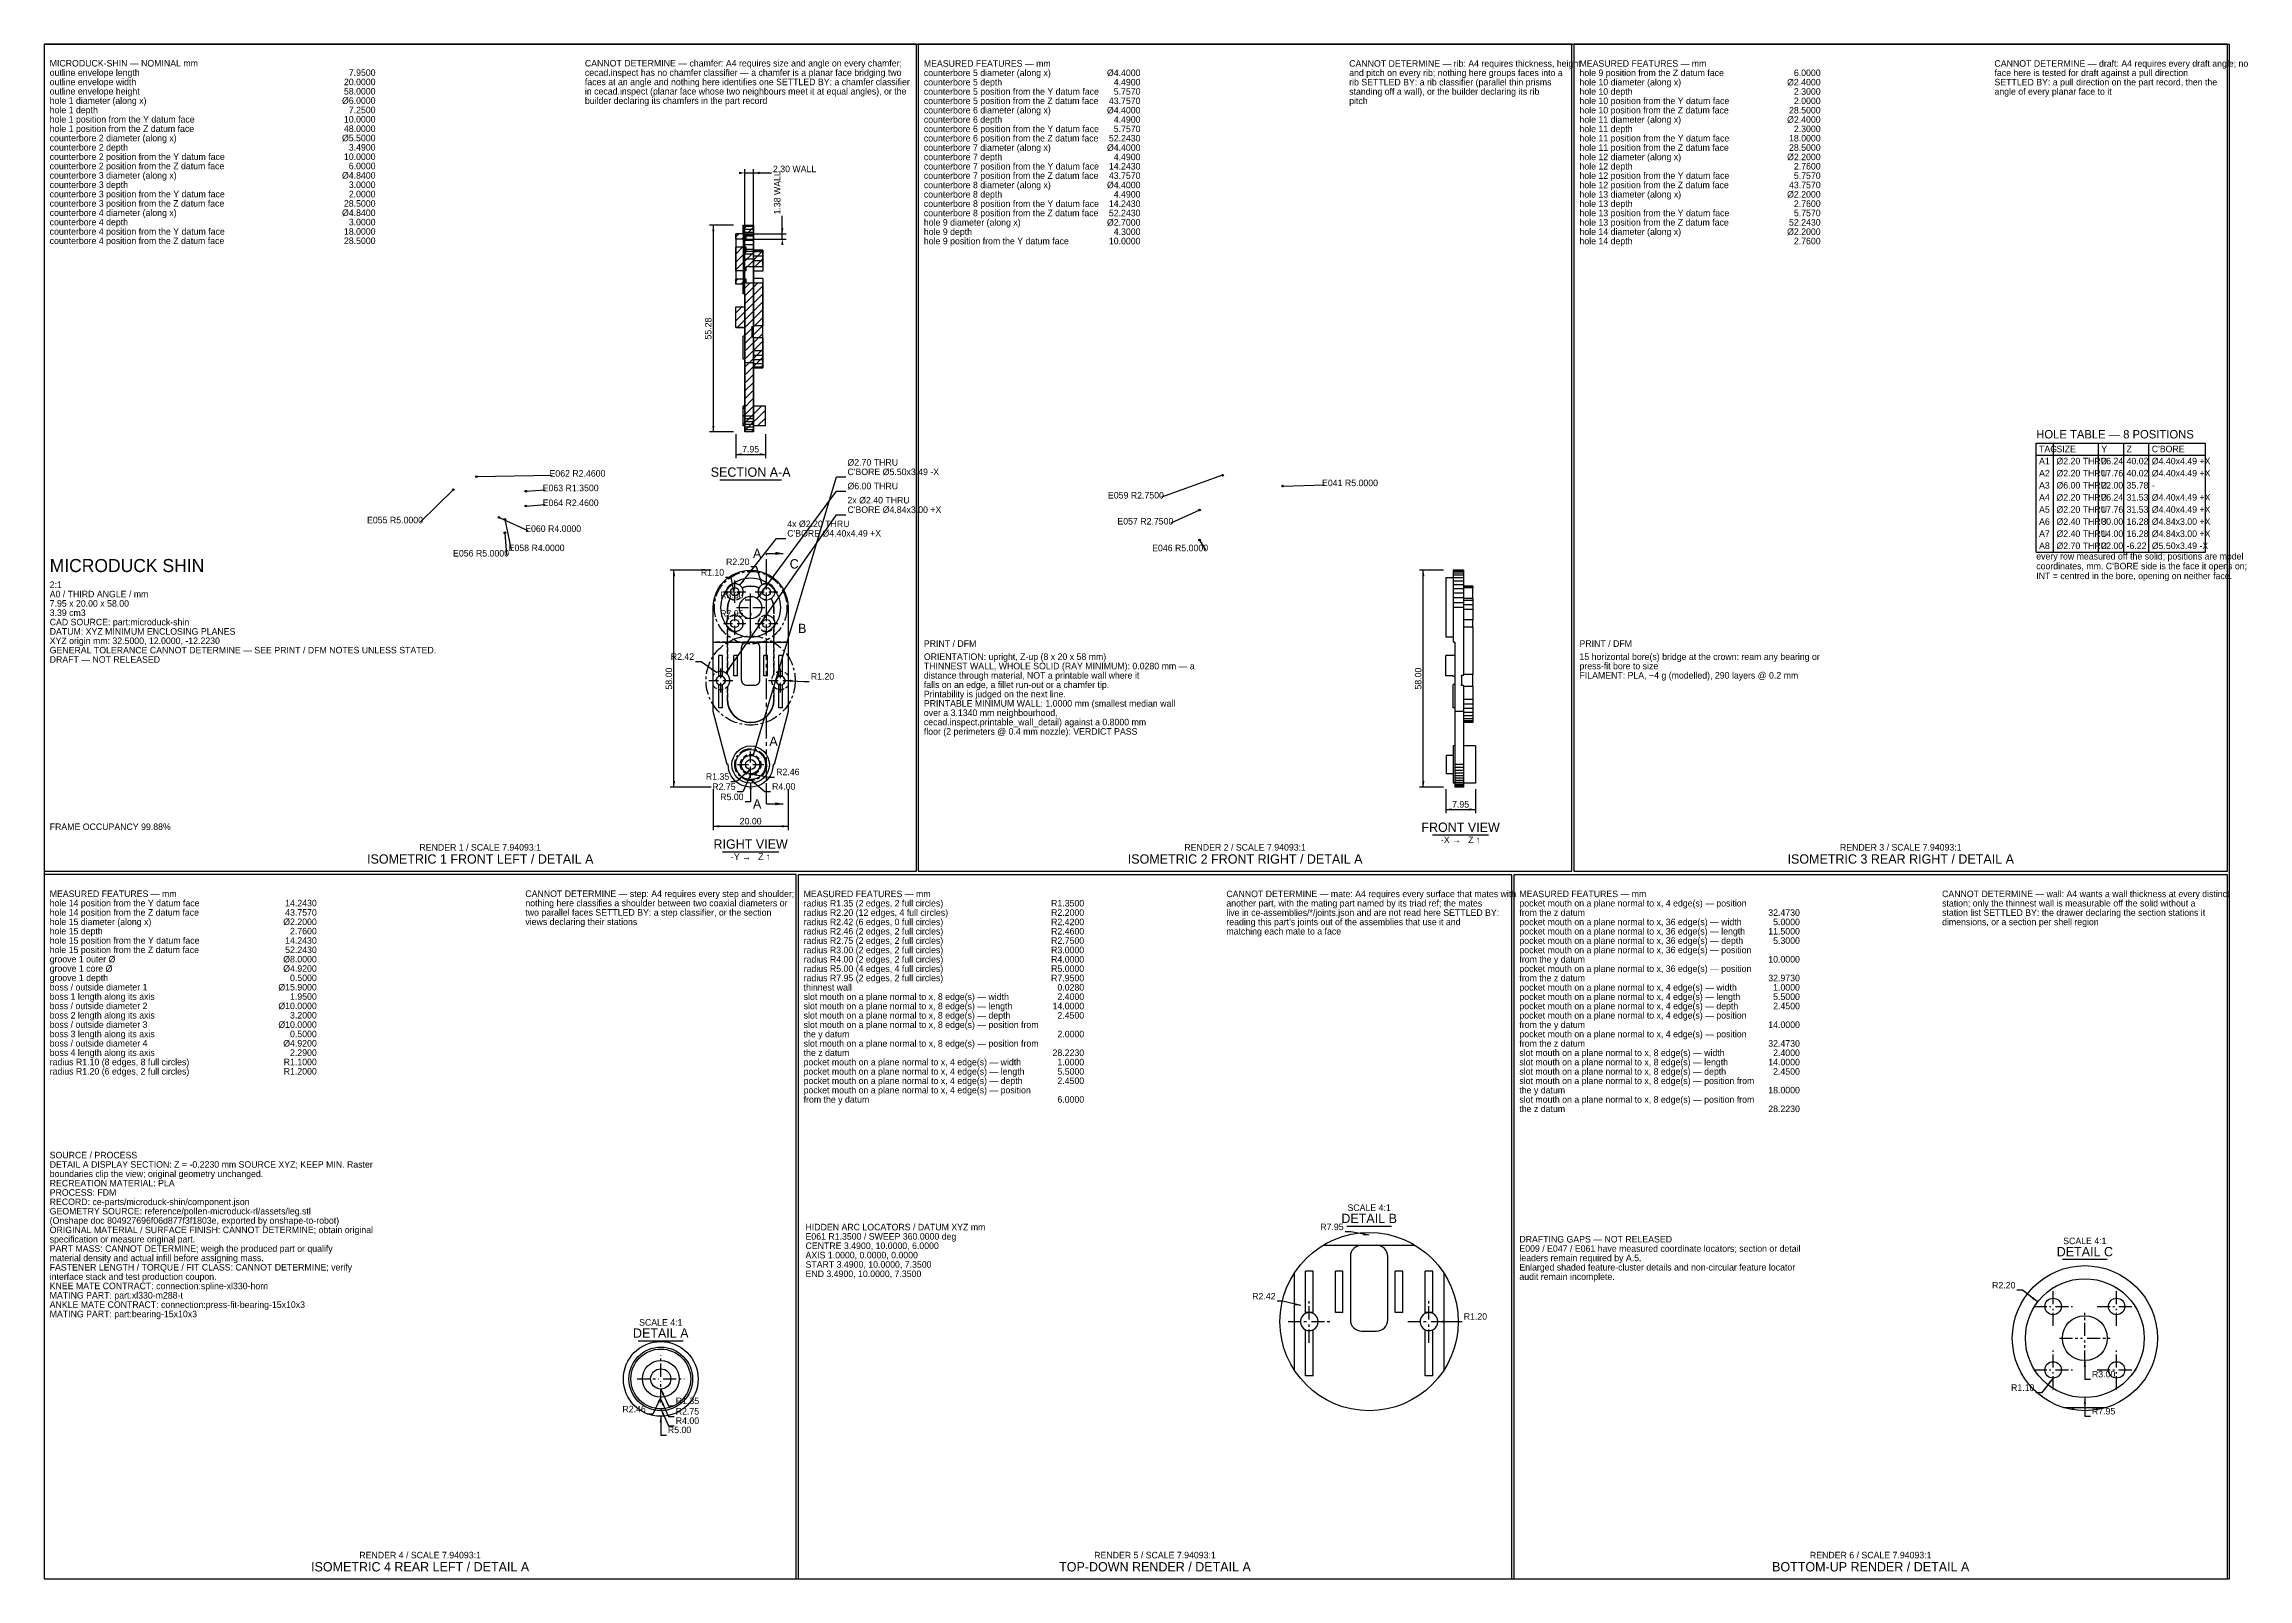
# Model space of a CAD drawing. Header units: millimetres. Extents: x 10 to 1189, y 10 to 831.
import ezdxf
from ezdxf.enums import TextEntityAlignment as Align

# ---------------------------------------------------------------- set-up
doc = ezdxf.new("R2010")
doc.units = ezdxf.units.MM
for name, pattern in [('CENTER', [11.2, 7, -1.4, 1.4, -1.4]), ('HIDDEN', [3.6, 2.4, -1.2]), ('PHANTOM', [21, 11, -2, 2, -2, 2, -2])]:
    doc.linetypes.add(name, pattern=pattern)
for name, color, linetype in [('CENTER', 4, 'CENTER'), ('CUT', 1, 'PHANTOM'), ('CUTTHIN', 1, 'PHANTOM'), ('DIM', 3, 'CONTINUOUS'), ('FRAME', 7, 'CONTINUOUS'), ('HATCH', 5, 'CONTINUOUS'), ('HIDDEN', 8, 'HIDDEN'), ('SECTION', 7, 'CONTINUOUS'), ('TEXT', 3, 'CONTINUOUS'), ('TITLE', 7, 'CONTINUOUS'), ('VISIBLE', 7, 'CONTINUOUS')]:
    doc.layers.add(name, color=color, linetype=linetype)

msp = doc.modelspace()

# ---------------------------------------------------------------- texts
at = {"layer": 'DIM'}
for s, p in [('7.9500', (187.307, 814.152333)), ('Ø4.4000', (596.492, 814.0305)), ('6.0000', (960.30575, 814.0305)), ('Ø6.0000', (187.307, 799.152333)), ('58.0000', (187.307, 804.152333)), ('20.0000', (187.307, 809.152333)), ('43.7570', (596.492, 799.0305)), ('4.4900', (596.492, 809.0305)), ('5.7570', (596.492, 804.0305)), ('Ø2.4000', (960.30575, 809.0305)), ('2.3000', (960.30575, 804.0305)), ('2.0000', (960.30575, 799.0305)), ('10.0000', (187.307, 789.152333)), ('7.2500', (187.307, 794.152333)), ('Ø4.4000', (596.492, 794.0305)), ('4.4900', (596.492, 789.0305)), ('Ø2.4000', (960.30575, 789.0305)), ('28.5000', (960.30575, 794.0305)), ('Ø5.5000', (187.307, 779.152333)), ('48.0000', (187.307, 784.152333)), ('52.2430', (596.492, 779.0305)), ('5.7570', (596.492, 784.0305)), ('18.0000', (960.30575, 779.0305)), ('2.3000', (960.30575, 784.0305)), ('10.0000', (187.307, 769.152333)), ('3.4900', (187.307, 774.152333)), ('6.0000', (187.307, 764.152333)), ('Ø4.4000', (596.492, 774.0305)), ('14.2430', (596.492, 764.0305)), ('4.4900', (596.492, 769.0305)), ('Ø2.2000', (960.30575, 769.0305)), ('28.5000', (960.30575, 774.0305)), ('2.7600', (960.30575, 764.0305)), ('Ø4.8400', (187.307, 759.152333)), ('3.0000', (187.307, 754.152333)), ('Ø4.4000', (596.492, 754.0305)), ('43.7570', (596.492, 759.0305)), ('43.7570', (960.30575, 754.0305)), ('5.7570', (960.30575, 759.0305)), ('Ø4.8400', (187.307, 739.152333)), ('28.5000', (187.307, 744.152333)), ('2.0000', (187.307, 749.152333)), ('14.2430', (596.492, 744.0305)), ('4.4900', (596.492, 749.0305)), ('Ø2.2000', (960.30575, 749.0305)), ('2.7600', (960.30575, 744.0305)), ('18.0000', (187.307, 729.152333)), ('3.0000', (187.307, 734.152333)), ('Ø2.7000', (596.492, 734.0305)), ('52.2430', (596.492, 739.0305)), ('4.3000', (596.492, 729.0305)), ('Ø2.2000', (960.30575, 729.0305)), ('52.2430', (960.30575, 734.0305)), ('5.7570', (960.30575, 739.0305)), ('28.5000', (187.307, 724.152333)), ('10.0000', (596.492, 724.0305)), ('2.7600', (960.30575, 724.0305)), ('43.7570', (155.8759, 364.825683)), ('14.2430', (155.8759, 369.825683)), ('R1.3500', (566.362744, 369.7562)), ('R2.2000', (566.362744, 364.7562)), ('32.4730', (949.210244, 364.7562)), ('Ø2.2000', (155.8759, 359.825683)), ('2.7600', (155.8759, 354.825683)), ('R2.4200', (566.362744, 359.7562)), ('R2.4600', (566.362744, 354.7562)), ('11.5000', (949.210244, 354.7562)), ('5.0000', (949.210244, 359.7562)), ('Ø8.0000', (155.8759, 339.825683)), ('52.2430', (155.8759, 344.825683)), ('14.2430', (155.8759, 349.825683)), ('R2.7500', (566.362744, 349.7562)), ('R3.0000', (566.362744, 344.7562)), ('R4.0000', (566.362744, 339.7562)), ('10.0000', (949.210244, 339.7562)), ('5.3000', (949.210244, 349.7562)), ('Ø4.9200', (155.8759, 334.825683)), ('0.5000', (155.8759, 329.825683)), ('R5.0000', (566.362744, 334.7562)), ('R7.9500', (566.362744, 329.7562)), ('32.9730', (949.210244, 329.7562)), ('Ø15.9000', (155.8759, 324.825683)), ('Ø10.0000', (155.8759, 314.825683)), ('1.9500', (155.8759, 319.825683)), ('14.0000', (566.362744, 314.7562)), ('0.0280', (566.362744, 324.7562)), ('2.4000', (566.362744, 319.7562)), ('5.5000', (949.210244, 319.7562)), ('2.4500', (949.210244, 314.7562)), ('1.0000', (949.210244, 324.7562)), ('Ø10.0000', (155.8759, 304.825683)), ('3.2000', (155.8759, 309.825683)), ('2.4500', (566.362744, 309.7562)), ('14.0000', (949.210244, 304.7562)), ('Ø4.9200', (155.8759, 294.825683)), ('0.5000', (155.8759, 299.825683)), ('2.0000', (566.362744, 299.7562)), ('32.4730', (949.210244, 294.7562)), ('R1.1000', (155.8759, 284.825683)), ('R1.2000', (155.8759, 279.825683)), ('2.2900', (155.8759, 289.825683)), ('28.2230', (566.362744, 289.7562)), ('5.5000', (566.362744, 279.7562)), ('1.0000', (566.362744, 284.7562)), ('14.0000', (949.210244, 284.7562)), ('2.4000', (949.210244, 289.7562)), ('2.4500', (949.210244, 279.7562)), ('2.4500', (566.362744, 274.7562)), ('18.0000', (949.210244, 269.7562)), ('6.0000', (566.362744, 264.7562)), ('28.2230', (949.210244, 259.7562))]:
    msp.add_text(s, height=3.5, dxfattribs=at).set_placement(p, align=Align.RIGHT)
for s, p in [('E062 R2.4600', (295.316594, 599.718302)), ('E063 R1.3500', (291.673115, 591.923241)), ('E059 R2.7500', (594.044528, 588.009363)), ('E041 R5.0000', (708.545637, 594.640128)), ('E055 R5.0000', (197.721809, 574.750766)), ('E064 R2.4600', (291.673115, 584.00088)), ('E057 R2.7500', (599.099111, 574.105587)), ('E060 R4.0000', (282.321125, 570.152771)), ('E056 R5.0000', (243.744198, 556.980577)), ('E058 R4.0000', (273.442682, 559.875198)), ('E046 R5.0000', (617.684581, 559.811319))]:
    msp.add_text(s, height=3.5, dxfattribs=at).set_placement(p, align=Align.CENTER)
at = {"layer": 'TEXT'}
for s, height, p in [('outline envelope length', 3.5, (13, 814.152333)), ('MICRODUCK-SHIN — NOMINAL mm', 3.5, (13, 819.152333)), ('cecad.inspect has no chamfer classifier — a chamfer is a planar face bridging two', 3.5, (299.293, 814.152333)), ('CANNOT DETERMINE — chamfer: A4 requires size and angle on every chamfer;', 3.5, (299.293, 819.152333)), ('counterbore 5 diameter (along x)', 3.5, (480.6, 814.0305)), ('MEASURED FEATURES — mm', 3.5, (480.6, 819.0305)), ('and pitch on every rib; nothing here groups faces into a', 3.5, (708.116583, 814.0305)), ('CANNOT DETERMINE — rib: A4 requires thickness, height', 3.5, (708.116583, 819.0305)), ('hole 9 position from the Z datum face', 3.5, (831.3, 814.0305)), ('MEASURED FEATURES — mm', 3.5, (831.3, 819.0305)), ('face here is tested for draft against a pull direction', 3.5, (1053.279667, 814.0305)), ('CANNOT DETERMINE — draft: A4 requires every draft angle; no', 3.5, (1053.279667, 819.0305)), ('outline envelope width', 3.5, (13, 809.152333)), ('outline envelope height', 3.5, (13, 804.152333)), ('hole 1 diameter (along x)', 3.5, (13, 799.152333)), ('faces at an angle and nothing here identifies one SETTLED BY: a chamfer classifier', 3.5, (299.293, 809.152333)), ('builder declaring its chamfers in the part record', 3.5, (299.293, 799.152333)), ('in cecad.inspect (planar face whose two neighbours meet it at equal angles), or the', 3.5, (299.293, 804.152333)), ('counterbore 5 depth', 3.5, (480.6, 809.0305)), ('counterbore 5 position from the Y datum face', 3.5, (480.6, 804.0305)), ('counterbore 5 position from the Z datum face', 3.5, (480.6, 799.0305)), ('standing off a wall), or the builder declaring its rib', 3.5, (708.116583, 804.0305)), ('pitch', 3.5, (708.116583, 799.0305)), ('rib SETTLED BY: a rib classifier (parallel thin prisms', 3.5, (708.116583, 809.0305)), ('hole 10 diameter (along x)', 3.5, (831.3, 809.0305)), ('hole 10 depth', 3.5, (831.3, 804.0305)), ('hole 10 position from the Y datum face', 3.5, (831.3, 799.0305)), ('angle of every planar face to it', 3.5, (1053.279667, 804.0305)), ('SETTLED BY: a pull direction on the part record, then the', 3.5, (1053.279667, 809.0305)), ('hole 1 depth', 3.5, (13, 794.152333)), ('hole 1 position from the Y datum face', 3.5, (13, 789.152333)), ('counterbore 6 diameter (along x)', 3.5, (480.6, 794.0305)), ('counterbore 6 depth', 3.5, (480.6, 789.0305)), ('hole 10 position from the Z datum face', 3.5, (831.3, 794.0305)), ('hole 11 diameter (along x)', 3.5, (831.3, 789.0305)), ('counterbore 2 diameter (along x)', 3.5, (13, 779.152333)), ('hole 1 position from the Z datum face', 3.5, (13, 784.152333)), ('counterbore 6 position from the Y datum face', 3.5, (480.6, 784.0305)), ('counterbore 6 position from the Z datum face', 3.5, (480.6, 779.0305)), ('hole 11 depth', 3.5, (831.3, 784.0305)), ('hole 11 position from the Y datum face', 3.5, (831.3, 779.0305)), ('counterbore 2 depth', 3.5, (13, 774.152333)), ('counterbore 2 position from the Y datum face', 3.5, (13, 769.152333)), ('counterbore 2 position from the Z datum face', 3.5, (13, 764.152333)), ('counterbore 7 diameter (along x)', 3.5, (480.6, 774.0305)), ('counterbore 7 depth', 3.5, (480.6, 769.0305)), ('counterbore 7 position from the Y datum face', 3.5, (480.6, 764.0305)), ('hole 11 position from the Z datum face', 3.5, (831.3, 774.0305)), ('hole 12 diameter (along x)', 3.5, (831.3, 769.0305)), ('hole 12 depth', 3.5, (831.3, 764.0305)), ('counterbore 3 diameter (along x)', 3.5, (13, 759.152333)), ('counterbore 3 depth', 3.5, (13, 754.152333)), ('2.30 WALL', 3.5, (399.8965, 762.611592)), ('counterbore 7 position from the Z datum face', 3.5, (480.6, 759.0305)), ('counterbore 8 diameter (along x)', 3.5, (480.6, 754.0305)), ('hole 12 position from the Y datum face', 3.5, (831.3, 759.0305)), ('hole 12 position from the Z datum face', 3.5, (831.3, 754.0305)), ('counterbore 3 position from the Y datum face', 3.5, (13, 749.152333)), ('counterbore 3 position from the Z datum face', 3.5, (13, 744.152333)), ('counterbore 4 diameter (along x)', 3.5, (13, 739.152333)), ('counterbore 8 depth', 3.5, (480.6, 749.0305)), ('counterbore 8 position from the Y datum face', 3.5, (480.6, 744.0305)), ('counterbore 8 position from the Z datum face', 3.5, (480.6, 739.0305)), ('hole 13 diameter (along x)', 3.5, (831.3, 749.0305)), ('hole 13 depth', 3.5, (831.3, 744.0305)), ('hole 13 position from the Y datum face', 3.5, (831.3, 739.0305)), ('counterbore 4 depth', 3.5, (13, 734.152333)), ('counterbore 4 position from the Y datum face', 3.5, (13, 729.152333)), ('hole 9 diameter (along x)', 3.5, (480.6, 734.0305)), ('hole 9 depth', 3.5, (480.6, 729.0305)), ('hole 13 position from the Z datum face', 3.5, (831.3, 734.0305)), ('hole 14 diameter (along x)', 3.5, (831.3, 729.0305)), ('counterbore 4 position from the Z datum face', 3.5, (13, 724.152333)), ('hole 9 position from the Y datum face', 3.5, (480.6, 724.0305)), ('hole 14 depth', 3.5, (831.3, 724.0305)), ('HOLE TABLE — 8 POSITIONS', 4.5, (1075.64, 620.16)), ('Ø2.70 THRU', 3.5, (439.7465, 605.61)), ("C'BORE Ø5.50x3.49 -X", 3.5, (439.7465, 600.535)), ('A1', 3.5, (1077.14, 606.31)), ('A2', 3.5, (1077.14, 599.835)), ('Ø2.20 THRU', 3.5, (1086.44, 606.31)), ('Ø2.20 THRU', 3.5, (1086.44, 599.835)), ('26.24', 3.5, (1110.44, 606.31)), ('17.76', 3.5, (1110.44, 599.835)), ('40.02', 3.5, (1123.94, 606.31)), ('40.02', 3.5, (1123.94, 599.835)), ('Ø4.40x4.49 +X', 3.5, (1137.44, 606.31)), ('Ø4.40x4.49 +X', 3.5, (1137.44, 599.835)), ('Ø6.00 THRU', 3.5, (439.7465, 592.96)), ('A3', 3.5, (1077.14, 593.36)), ('A4', 3.5, (1077.14, 586.885)), ('Ø6.00 THRU', 3.5, (1086.44, 593.36)), ('Ø2.20 THRU', 3.5, (1086.44, 586.885)), ('22.00', 3.5, (1110.44, 593.36)), ('26.24', 3.5, (1110.44, 586.885)), ('35.78', 3.5, (1123.94, 593.36)), ('31.53', 3.5, (1123.94, 586.885)), ('Ø4.40x4.49 +X', 3.5, (1137.44, 586.885)), ('-', 3.5, (1137.44, 593.36)), ('2x Ø2.40 THRU', 3.5, (439.7465, 585.385)), ("C'BORE Ø4.84x3.00 +X", 3.5, (439.7465, 580.31)), ('A5', 3.5, (1077.14, 580.41)), ('Ø2.20 THRU', 3.5, (1086.44, 580.41)), ('17.76', 3.5, (1110.44, 580.41)), ('31.53', 3.5, (1123.94, 580.41)), ('Ø4.40x4.49 +X', 3.5, (1137.44, 580.41)), ('4x Ø2.20 THRU', 3.5, (407.538078, 572.735)), ("C'BORE Ø4.40x4.49 +X", 3.5, (407.538078, 567.66)), ('A6', 3.5, (1077.14, 573.935)), ('A7', 3.5, (1077.14, 567.46)), ('Ø2.40 THRU', 3.5, (1086.44, 573.935)), ('Ø2.40 THRU', 3.5, (1086.44, 567.46)), ('30.00', 3.5, (1110.44, 573.935)), ('14.00', 3.5, (1110.44, 567.46)), ('16.28', 3.5, (1123.94, 573.935)), ('16.28', 3.5, (1123.94, 567.46)), ('Ø4.84x3.00 +X', 3.5, (1137.44, 573.935)), ('Ø4.84x3.00 +X', 3.5, (1137.44, 567.46)), ('MICRODUCK SHIN', 7, (13, 548.66)), ('C', 5, (408.847516, 550.561016)), ('A8', 3.5, (1077.14, 560.985)), ('Ø2.70 THRU', 3.5, (1086.44, 560.985)), ('22.00', 3.5, (1110.44, 560.985)), ('-6.22', 3.5, (1123.94, 560.985)), ('Ø5.50x3.49 -X', 3.5, (1137.44, 560.985)), ('2:1', 3.5, (13, 540.16)), ('A0 / THIRD ANGLE / mm', 3.5, (13, 535.16)), ('7.95 x 20.00 x 58.00', 3.5, (13, 530.16)), ('3.39 cm3', 3.5, (13, 525.16)), ('CAD SOURCE: part:microduck-shin', 3.5, (13, 520.16)), ('DATUM: XYZ MINIMUM ENCLOSING PLANES', 3.5, (13, 515.16)), ('B', 5, (413.2865, 516)), ('XYZ origin mm: 32.5000, 12.0000, -12.2230', 3.5, (13, 510.16)), ('GENERAL TOLERANCE CANNOT DETERMINE — SEE PRINT / DFM NOTES UNLESS STATED.', 3.5, (13, 505.16)), ('PRINT / DFM', 3.5, (480.6, 508.66)), ('PRINT / DFM', 3.5, (831.3, 508.66)), ('DRAFT — NOT RELEASED', 3.5, (13, 500.16)), ('THINNEST WALL, WHOLE SOLID (RAY MINIMUM): 0.0280 mm — a', 3.5, (480.6, 496.66)), ('distance through material, NOT a printable wall where it', 3.5, (480.6, 491.66)), ('ORIENTATION: upright, Z-up (8 x 20 x 58 mm)', 3.5, (480.6, 501.66)), ('press-fit bore to size', 3.5, (831.3, 496.66)), ('15 horizontal bore(s) bridge at the crown: ream any bearing or', 3.5, (831.3, 501.66)), ('FILAMENT: PLA, ~4 g (modelled), 290 layers @ 0.2 mm', 3.5, (831.3, 491.66)), ('R1.20', 3.5, (420.131764, 491.117323)), ('falls on an edge, a fillet run-out or a chamfer tip.', 3.5, (480.6, 486.66)), ('Printability is judged on the next line.', 3.5, (480.6, 481.66)), ('over a 3.1340 mm neighbourhood,', 3.5, (480.6, 471.66)), ('PRINTABLE MINIMUM WALL: 1.0000 mm (smallest median wall', 3.5, (480.6, 476.66)), ('A', 5, (397.9465, 455.66)), ('floor (2 perimeters @ 0.4 mm nozzle): VERDICT PASS', 3.5, (480.6, 461.66)), ('cecad.inspect.printable_wall_detail) against a 0.8000 mm', 3.5, (480.6, 466.66)), ('R2.46', 3.5, (401.594578, 440.003518)), ('R4.00', 3.5, (399.406944, 432.232124)), ('FRAME OCCUPANCY 99.88%', 3.5, (13, 410.66)), ('MEASURED FEATURES — mm', 3.5, (13, 374.825683)), ('CANNOT DETERMINE — step: A4 requires every step and shoulder;', 3.5, (267.434863, 374.825683)), ('MEASURED FEATURES — mm', 3.5, (416.305, 374.7562)), ('CANNOT DETERMINE — mate: A4 requires every surface that mates with', 3.5, (642.412962, 374.7562)), ('MEASURED FEATURES — mm', 3.5, (799.1525, 374.7562)), ('CANNOT DETERMINE — wall: A4 wants a wall thickness at every distinct', 3.5, (1025.260462, 374.7562)), ('hole 14 position from the Y datum face', 3.5, (13, 369.825683)), ('hole 14 position from the Z datum face', 3.5, (13, 364.825683)), ('two parallel faces SETTLED BY: a step classifier, or the section', 3.5, (267.434863, 364.825683)), ('nothing here classifies a shoulder between two coaxial diameters or', 3.5, (267.434863, 369.825683)), ('radius R1.35 (2 edges, 2 full circles)', 3.5, (416.305, 369.7562)), ('radius R2.20 (12 edges, 4 full circles)', 3.5, (416.305, 364.7562)), ('another part, with the mating part named by its triad ref; the mates', 3.5, (642.412962, 369.7562)), ('live in ce-assemblies/*/joints.json and are not read here SETTLED BY:', 3.5, (642.412962, 364.7562)), ('from the z datum', 3.5, (799.1525, 364.7562)), ('pocket mouth on a plane normal to x, 4 edge(s) — position', 3.5, (799.1525, 369.7562)), ('station; only the thinnest wall is measurable off the solid without a', 3.5, (1025.260462, 369.7562)), ('station list SETTLED BY: the drawer declaring the section stations it', 3.5, (1025.260462, 364.7562)), ('hole 15 diameter (along x)', 3.5, (13, 359.825683)), ('hole 15 depth', 3.5, (13, 354.825683)), ('views declaring their stations', 3.5, (267.434863, 359.825683)), ('radius R2.42 (6 edges, 0 full circles)', 3.5, (416.305, 359.7562)), ('radius R2.46 (2 edges, 2 full circles)', 3.5, (416.305, 354.7562)), ("reading this part's joints out of the assemblies that use it and", 3.5, (642.412962, 359.7562)), ('matching each mate to a face', 3.5, (642.412962, 354.7562)), ('pocket mouth on a plane normal to x, 36 edge(s) — width', 3.5, (799.1525, 359.7562)), ('pocket mouth on a plane normal to x, 36 edge(s) — length', 3.5, (799.1525, 354.7562)), ('dimensions, or a section per shell region', 3.5, (1025.260462, 359.7562)), ('groove 1 outer Ø', 3.5, (13, 339.825683)), ('hole 15 position from the Y datum face', 3.5, (13, 349.825683)), ('hole 15 position from the Z datum face', 3.5, (13, 344.825683)), ('radius R2.75 (2 edges, 2 full circles)', 3.5, (416.305, 349.7562)), ('radius R3.00 (2 edges, 2 full circles)', 3.5, (416.305, 344.7562)), ('radius R4.00 (2 edges, 2 full circles)', 3.5, (416.305, 339.7562)), ('from the y datum', 3.5, (799.1525, 339.7562)), ('pocket mouth on a plane normal to x, 36 edge(s) — depth', 3.5, (799.1525, 349.7562)), ('pocket mouth on a plane normal to x, 36 edge(s) — position', 3.5, (799.1525, 344.7562)), ('groove 1 core Ø', 3.5, (13, 334.825683)), ('groove 1 depth', 3.5, (13, 329.825683)), ('radius R5.00 (4 edges, 4 full circles)', 3.5, (416.305, 334.7562)), ('radius R7.95 (2 edges, 2 full circles)', 3.5, (416.305, 329.7562)), ('from the z datum', 3.5, (799.1525, 329.7562)), ('pocket mouth on a plane normal to x, 36 edge(s) — position', 3.5, (799.1525, 334.7562)), ('boss / outside diameter 1', 3.5, (13, 324.825683)), ('boss 1 length along its axis', 3.5, (13, 319.825683)), ('boss / outside diameter 2', 3.5, (13, 314.825683)), ('thinnest wall', 3.5, (416.305, 324.7562)), ('slot mouth on a plane normal to x, 8 edge(s) — width', 3.5, (416.305, 319.7562)), ('slot mouth on a plane normal to x, 8 edge(s) — length', 3.5, (416.305, 314.7562)), ('pocket mouth on a plane normal to x, 4 edge(s) — width', 3.5, (799.1525, 324.7562)), ('pocket mouth on a plane normal to x, 4 edge(s) — length', 3.5, (799.1525, 319.7562)), ('pocket mouth on a plane normal to x, 4 edge(s) — depth', 3.5, (799.1525, 314.7562)), ('boss 2 length along its axis', 3.5, (13, 309.825683)), ('boss / outside diameter 3', 3.5, (13, 304.825683)), ('slot mouth on a plane normal to x, 8 edge(s) — depth', 3.5, (416.305, 309.7562)), ('slot mouth on a plane normal to x, 8 edge(s) — position from', 3.5, (416.305, 304.7562)), ('from the y datum', 3.5, (799.1525, 304.7562)), ('pocket mouth on a plane normal to x, 4 edge(s) — position', 3.5, (799.1525, 309.7562)), ('boss 3 length along its axis', 3.5, (13, 299.825683)), ('boss / outside diameter 4', 3.5, (13, 294.825683)), ('the y datum', 3.5, (416.305, 299.7562)), ('slot mouth on a plane normal to x, 8 edge(s) — position from', 3.5, (416.305, 294.7562)), ('from the z datum', 3.5, (799.1525, 294.7562)), ('pocket mouth on a plane normal to x, 4 edge(s) — position', 3.5, (799.1525, 299.7562)), ('boss 4 length along its axis', 3.5, (13, 289.825683)), ('radius R1.10 (8 edges, 8 full circles)', 3.5, (13, 284.825683)), ('radius R1.20 (6 edges, 2 full circles)', 3.5, (13, 279.825683)), ('the z datum', 3.5, (416.305, 289.7562)), ('pocket mouth on a plane normal to x, 4 edge(s) — width', 3.5, (416.305, 284.7562)), ('pocket mouth on a plane normal to x, 4 edge(s) — length', 3.5, (416.305, 279.7562)), ('slot mouth on a plane normal to x, 8 edge(s) — width', 3.5, (799.1525, 289.7562)), ('slot mouth on a plane normal to x, 8 edge(s) — length', 3.5, (799.1525, 284.7562)), ('slot mouth on a plane normal to x, 8 edge(s) — depth', 3.5, (799.1525, 279.7562)), ('pocket mouth on a plane normal to x, 4 edge(s) — depth', 3.5, (416.305, 274.7562)), ('pocket mouth on a plane normal to x, 4 edge(s) — position', 3.5, (416.305, 269.7562)), ('the y datum', 3.5, (799.1525, 269.7562)), ('slot mouth on a plane normal to x, 8 edge(s) — position from', 3.5, (799.1525, 274.7562)), ('from the y datum', 3.5, (416.305, 264.7562)), ('the z datum', 3.5, (799.1525, 259.7562)), ('slot mouth on a plane normal to x, 8 edge(s) — position from', 3.5, (799.1525, 264.7562)), ('SOURCE / PROCESS', 3.5, (13, 235)), ('boundaries clip the view; original geometry unchanged.', 3.5, (13, 225)), ('DETAIL A DISPLAY SECTION: Z = -0.2230 mm SOURCE XYZ; KEEP MIN. Raster', 3.5, (13, 230)), ('RECREATION MATERIAL: PLA', 3.5, (13, 220)), ('PROCESS: FDM', 3.5, (13, 215)), ('RECORD: ce-parts/microduck-shin/component.json', 3.5, (13, 210)), ('GEOMETRY SOURCE: reference/pollen-microduck-rl/assets/leg.stl', 3.5, (13, 205)), ('(Onshape doc 804927696f06d877f3f1803e, exported by onshape-to-robot)', 3.5, (13, 200)), ('specification or measure original part.', 3.5, (13, 190)), ('ORIGINAL MATERIAL / SURFACE FINISH: CANNOT DETERMINE; obtain original', 3.5, (13, 195)), ('PART MASS: CANNOT DETERMINE; weigh the produced part or qualify', 3.5, (13, 185)), ('CENTRE 3.4900, 10.0000, 6.0000', 3.5, (417.305, 186.5)), ('HIDDEN ARC LOCATORS / DATUM XYZ mm', 3.5, (417.305, 196.5)), ('E061 R1.3500 / SWEEP 360.0000 deg', 3.5, (417.305, 191.5)), ('DRAFTING GAPS — NOT RELEASED', 3.5, (799.1525, 190)), ('E009 / E047 / E061 have measured coordinate locators; section or detail', 3.5, (799.1525, 185)), ('material density and actual infill before assigning mass.', 3.5, (13, 180)), ('FASTENER LENGTH / TORQUE / FIT CLASS: CANNOT DETERMINE; verify', 3.5, (13, 175)), ('AXIS 1.0000, 0.0000, 0.0000', 3.5, (417.305, 181.5)), ('START 3.4900, 10.0000, 7.3500', 3.5, (417.305, 176.5)), ('leaders remain required by A.5.', 3.5, (799.1525, 180)), ('Enlarged shaded feature-cluster details and non-circular feature locator', 3.5, (799.1525, 175)), ('interface stack and test production coupon.', 3.5, (13, 170)), ('KNEE MATE CONTRACT: connection:spline-xl330-horn', 3.5, (13, 165)), ('END 3.4900, 10.0000, 7.3500', 3.5, (417.305, 171.5)), ('audit remain incomplete.', 3.5, (799.1525, 170)), ('ANKLE MATE CONTRACT: connection:press-fit-bearing-15x10x3', 3.5, (13, 155)), ('MATING PART: part:xl330-m288-t', 3.5, (13, 160)), ('MATING PART: part:bearing-15x10x3', 3.5, (13, 150)), ('R1.20', 3.5, (769.382731, 148.68)), ('R3.00', 3.5, (1105.430231, 117.802033)), ('R1.35', 3.5, (347.896114, 103.536922)), ('R2.75', 3.5, (347.896114, 97.936922)), ('R4.00', 3.5, (347.896114, 92.936922)), ('R7.95', 3.5, (1105.430231, 98.002033)), ('R5.00', 3.5, (343.669931, 88))]:
    msp.add_text(s, height=height, dxfattribs=at).set_placement(p)
msp.add_text('1.38 WALL', height=3.5, rotation=90, dxfattribs=at).set_placement((403.8965, 739.990569))
for s, p in [('55.28', (366.9965, 678.935796)), ('58.00', (345.9465, 491.66)), ('58.00', (746.758292, 491.66))]:
    msp.add_text(s, height=3.5, rotation=90, dxfattribs=at).set_placement(p, align=Align.CENTER)
for s, height, p in [('7.95', 3.5, (387.9465, 612.66)), ('SECTION A-A', 5, (387.9465, 599.66)), ('7.95', 3.5, (767.708292, 422.66)), ('20.00', 3.5, (387.9465, 413.66)), ('FRONT VIEW', 5, (767.708292, 409.66)), ('RENDER 1 / SCALE 7.94093:1', 3.5, (243.3, 399.66)), ('RIGHT VIEW', 5, (387.9465, 400.66)), ('RENDER 2 / SCALE 7.94093:1', 3.5, (652.45, 399.66)), ('-X →   Z ↑', 3.5, (767.708292, 403.66)), ('RENDER 3 / SCALE 7.94093:1', 3.5, (1003.15, 399.66)), ('ISOMETRIC 1 FRONT LEFT / DETAIL A', 5, (243.3, 392.66)), ('-Y →   Z ↑', 3.5, (387.9465, 394.66)), ('ISOMETRIC 2 FRONT RIGHT / DETAIL A', 5, (652.45, 392.66)), ('ISOMETRIC 3 REAR RIGHT / DETAIL A', 5, (1003.15, 392.66)), ('DETAIL B', 5, (718.782731, 200.36)), ('SCALE 4:1', 3.5, (718.782731, 206.86)), ('SCALE 4:1', 3.5, (1101.630231, 189.104065)), ('DETAIL C', 5, (1101.630231, 182.604065)), ('DETAIL A', 5, (339.869931, 139)), ('SCALE 4:1', 3.5, (339.869931, 145.5)), ('RENDER 4 / SCALE 7.94093:1', 3.5, (211.1525, 21)), ('RENDER 5 / SCALE 7.94093:1', 3.5, (604.22875, 21)), ('RENDER 6 / SCALE 7.94093:1', 3.5, (987.07625, 21)), ('ISOMETRIC 4 REAR LEFT / DETAIL A', 5, (211.1525, 14)), ('TOP-DOWN RENDER / DETAIL A', 5, (604.22875, 14)), ('BOTTOM-UP RENDER / DETAIL A', 5, (987.07625, 14))]:
    msp.add_text(s, height=height, dxfattribs=at).set_placement(p, align=Align.CENTER)
for s, p in [('R2.20', (387.285027, 552.430914)), ('R1.10', (373.778557, 546.767318)), ('R3.00', (384.1465, 534.66)), ('R7.95', (384.1465, 524.76)), ('R2.42', (357.710476, 501.699896)), ('R1.35', (376.486056, 437.532124)), ('R2.75', (379.920317, 432.096922)), ('R5.00', (384.1465, 426.66)), ('R7.95', (705.134654, 196.616482)), ('R2.20', (1064.501565, 165.403097)), ('R2.42', (668.721649, 159.518538)), ('R1.10', (1074.639383, 110.598945)), ('R2.46', (331.843749, 99.096922))]:
    msp.add_text(s, height=3.5, dxfattribs=at).set_placement(p, align=Align.RIGHT)
for p in [(391.4325, 558.66), (391.4325, 424.66)]:
    msp.add_text('A', height=5, dxfattribs=at).set_placement(p, align=Align.MIDDLE_CENTER)
at = {"layer": 'TITLE'}
for s, p in [('TAG', (1077.14, 612.785)), ('SIZE', (1086.44, 612.785)), ('Y', (1110.44, 612.785)), ('Z', (1123.94, 612.785)), ("C'BORE", (1137.44, 612.785)), ('every row measured off the solid; positions are model', (1075.64, 555.385)), ("coordinates, mm. C'BORE side is the face it opens on;", (1075.64, 550.135)), ('INT = centred in the bore, opening on neither face.', (1075.64, 544.885))]:
    msp.add_text(s, height=3.5, dxfattribs=at).set_placement(p)

# ---------------------------------------------------------------- linework, layer by layer
at = {"layer": 'CENTER'}
for p, q in [((379.4605, 539.346), (379.4605, 544.146)), ((396.4325, 539.346), (396.4325, 544.146)), ((373.4605, 538.146), (378.2605, 538.146)), ((379.4605, 532.146), (379.4605, 536.946)), ((380.6605, 538.146), (385.4605, 538.146)), ((387.9465, 530.86), (387.9465, 537.26)), ((390.4325, 538.146), (395.2325, 538.146)), ((396.4325, 532.146), (396.4325, 536.946)), ((397.6325, 538.146), (402.4325, 538.146)), ((373.4605, 521.174), (378.2605, 521.174)), ((379.4605, 522.374), (379.4605, 527.174)), ((379.4605, 515.174), (379.4605, 519.974)), ((380.3465, 529.66), (386.7465, 529.66)), ((380.6605, 521.174), (385.4605, 521.174)), ((387.9465, 522.06), (387.9465, 528.46)), ((389.1465, 529.66), (395.5465, 529.66)), ((390.4325, 521.174), (395.2325, 521.174)), ((396.4325, 522.374), (396.4325, 527.174)), ((396.4325, 515.174), (396.4325, 519.974)), ((397.6325, 521.174), (402.4325, 521.174)), ((371.9465, 491.86), (371.9465, 497.1)), ((403.9465, 491.86), (403.9465, 497.1)), ((365.5065, 490.66), (370.7465, 490.66)), ((371.9465, 484.22), (371.9465, 489.46)), ((373.1465, 490.66), (378.3865, 490.66)), ((397.5065, 490.66), (402.7465, 490.66)), ((403.9465, 484.22), (403.9465, 489.46)), ((405.1465, 490.66), (410.3865, 490.66)), ((387.9465, 446.86), (387.9465, 452.76)), ((380.8465, 445.66), (386.7465, 445.66)), ((387.9465, 438.56), (387.9465, 444.46)), ((389.1465, 445.66), (395.0465, 445.66)), ((1084.658231, 156.974033), (1084.658231, 166.174033)), ((1118.602231, 156.974033), (1118.602231, 166.174033)), ((686.782731, 148.88), (686.782731, 158.96)), ((750.782731, 148.88), (750.782731, 158.96)), ((1074.258231, 155.774033), (1083.458231, 155.774033)), ((1084.658231, 145.374033), (1084.658231, 154.574033)), ((1085.858231, 155.774033), (1095.058231, 155.774033)), ((1108.202231, 155.774033), (1117.402231, 155.774033)), ((1118.602231, 145.374033), (1118.602231, 154.574033)), ((1119.802231, 155.774033), (1129.002231, 155.774033)), ((675.502731, 147.68), (685.582731, 147.68)), ((686.782731, 136.4), (686.782731, 146.48)), ((687.982731, 147.68), (698.062731, 147.68)), ((739.502731, 147.68), (749.582731, 147.68)), ((750.782731, 136.4), (750.782731, 146.48)), ((751.982731, 147.68), (762.062731, 147.68)), ((1101.630231, 140.002033), (1101.630231, 152.402033)), ((1084.658231, 123.030033), (1084.658231, 132.230033)), ((1088.030231, 138.802033), (1100.430231, 138.802033)), ((1101.630231, 125.202033), (1101.630231, 137.602033)), ((1102.830231, 138.802033), (1115.230231, 138.802033)), ((1118.602231, 123.030033), (1118.602231, 132.230033)), ((339.869931, 118.2), (339.869931, 129.6)), ((1074.258231, 121.830033), (1083.458231, 121.830033)), ((1084.658231, 111.430033), (1084.658231, 120.630033)), ((1085.858231, 121.830033), (1095.058231, 121.830033)), ((1108.202231, 121.830033), (1117.402231, 121.830033)), ((1118.602231, 111.430033), (1118.602231, 120.630033)), ((1119.802231, 121.830033), (1129.002231, 121.830033)), ((327.269931, 117), (338.669931, 117)), ((339.869931, 104.4), (339.869931, 115.8)), ((341.069931, 117), (352.469931, 117))]:
    msp.add_line(p, q, dxfattribs=at)
for centre, radius in [((387.9465, 529.66), 19.401016), ((387.9465, 490.66), 23.84), ((387.9465, 445.66), 8.5)]:
    msp.add_circle(centre, radius, dxfattribs=at)
at = {"layer": 'CUT'}
for p, q in [((396.4325, 544.66), (396.4325, 558.66)), ((396.4325, 558.66), (405.4325, 558.66)), ((396.4325, 424.66), (396.4325, 438.66)), ((396.4325, 424.66), (405.4325, 424.66))]:
    msp.add_line(p, q, dxfattribs=at)
for points in [[(405.4325, 558.66), (401.2325, 559.458), (401.2325, 557.862)], [(405.4325, 424.66), (401.2325, 425.458), (401.2325, 423.862)]]:
    msp.add_solid(points, dxfattribs=at)
at = {"layer": 'CUTTHIN'}
msp.add_line((396.4325, 438.66), (396.4325, 544.66), dxfattribs=at)
at = {"layer": 'DIM'}
for p, q in [((384.8965, 625.781265), (384.8965, 764.211592)), ((384.8965, 762.211592), (389.4965, 762.211592)), ((389.4965, 625.781265), (389.4965, 764.211592)), ((389.4965, 762.211592), (399.0965, 762.211592)), ((378.7965, 734.211592), (365.9965, 734.211592)), ((367.9965, 623.66), (367.9965, 734.211592)), ((404.8965, 729.590569), (404.8965, 739.190569)), ((385.039001, 729.590569), (406.8965, 729.590569)), ((385.039001, 726.830462), (406.8965, 726.830462)), ((404.8965, 726.830462), (404.8965, 729.590569)), ((378.7965, 623.66), (365.9965, 623.66)), ((379.9965, 622.46), (379.9965, 609.66)), ((395.8965, 622.46), (395.8965, 609.66)), ((379.9965, 611.66), (395.8965, 611.66)), ((228.898724, 592.750766), (211.321809, 575.520766)), ((241.316594, 599.718302), (281.716594, 600.488302)), ((267.673115, 591.923241), (278.073115, 592.693241)), ((389.521807, 450.929574), (433.9465, 599.535)), ((391.51045, 534.486827), (433.9465, 591.96)), ((433.9465, 599.535), (438.9465, 599.535)), ((433.9465, 591.96), (438.9465, 591.96)), ((640.408968, 600.432678), (607.644528, 588.779363)), ((672.545637, 594.640128), (694.945637, 595.410128)), ((253.34335, 577.917343), (268.721125, 570.922771)), ((267.673115, 584.00088), (278.073115, 584.77088)), ((374.720406, 494.626238), (433.9465, 579.31)), ((433.9465, 579.31), (438.9465, 579.31)), ((628.076885, 581.870158), (612.699111, 574.875587)), ((256.47212, 576.845761), (259.842682, 560.645198)), ((256.47212, 569.708499), (257.344198, 557.750577)), ((382.16941, 541.613247), (401.738078, 566.66)), ((401.738078, 566.66), (406.738078, 566.66)), ((628.076885, 565.811319), (631.284581, 560.581319)), ((366.7465, 549.66), (344.9465, 549.66)), ((346.9465, 433.66), (346.9465, 549.66)), ((377.578557, 545.767318), (374.578557, 545.767318)), ((379.4605, 535.946), (377.578557, 545.767318)), ((391.085027, 551.430914), (388.085027, 551.430914)), ((394.166105, 541.917399), (391.085027, 551.430914)), ((758.558292, 549.66), (745.758292, 549.66)), ((747.758292, 433.66), (747.758292, 549.66)), ((387.9465, 533.66), (384.9465, 533.66)), ((387.9465, 523.66), (387.9465, 533.66)), ((387.9465, 523.76), (384.9465, 523.76)), ((387.9465, 513.76), (387.9465, 523.76)), ((361.510476, 500.699896), (358.510476, 500.699896)), ((369.684132, 494.938702), (361.510476, 500.699896)), ((406.3465, 490.66), (416.331764, 490.117323)), ((416.331764, 490.117323), (419.331764, 490.117323)), ((380.286056, 436.532124), (377.286056, 436.532124)), ((387.9465, 442.96), (380.286056, 436.532124)), ((387.9465, 440.16), (383.720317, 431.096922)), ((387.9465, 440.74), (397.794578, 439.003518)), ((387.9465, 437.66), (395.606944, 431.232124)), ((397.794578, 439.003518), (400.794578, 439.003518)), ((366.7465, 433.66), (344.9465, 433.66)), ((367.9465, 432.46), (367.9465, 410.66)), ((383.720317, 431.096922), (380.720317, 431.096922)), ((387.9465, 425.66), (384.9465, 425.66)), ((387.9465, 435.66), (387.9465, 425.66)), ((395.606944, 431.232124), (398.606944, 431.232124)), ((407.9465, 432.46), (407.9465, 410.66)), ((758.558292, 433.66), (745.758292, 433.66)), ((759.758292, 432.46), (759.758292, 419.66)), ((775.658292, 432.46), (775.658292, 419.66)), ((367.9465, 412.66), (407.9465, 412.66)), ((759.758292, 421.66), (775.658292, 421.66)), ((708.934654, 195.616482), (705.934654, 195.616482)), ((718.782731, 193.88), (708.934654, 195.616482)), ((672.521649, 158.518538), (669.521649, 158.518538)), ((682.257994, 156.237404), (672.521649, 158.518538)), ((1068.301565, 164.403097), (1065.301565, 164.403097)), ((1076.231985, 158.311428), (1068.301565, 164.403097)), ((755.582731, 147.68), (765.582731, 147.68)), ((765.582731, 147.68), (768.582731, 147.68)), ((1101.630231, 126.802033), (1101.630231, 116.802033)), ((339.869931, 107.16), (335.643749, 98.096922)), ((339.869931, 111.6), (344.096114, 102.536922)), ((1078.439383, 109.598945), (1075.439383, 109.598945)), ((1084.658231, 117.430033), (1078.439383, 109.598945)), ((1101.630231, 116.802033), (1104.630231, 116.802033)), ((1101.630231, 107.002033), (1101.630231, 97.002033)), ((335.643749, 98.096922), (332.643749, 98.096922)), ((339.869931, 106), (344.096114, 96.936922)), ((339.869931, 101), (344.096114, 91.936922)), ((339.869931, 97), (339.869931, 87)), ((344.096114, 102.536922), (347.096114, 102.536922)), ((344.096114, 96.936922), (347.096114, 96.936922)), ((1101.630231, 97.002033), (1104.630231, 97.002033)), ((339.869931, 87), (342.869931, 87)), ((344.096114, 91.936922), (347.096114, 91.936922))]:
    msp.add_line(p, q, dxfattribs=at)
for centre in [(228.898724, 592.750766), (241.316594, 599.718302), (267.673115, 591.923241), (640.408968, 600.432678), (672.545637, 594.640128), (253.34335, 577.917343), (267.673115, 584.00088), (628.076885, 581.870158), (256.47212, 576.845761), (256.47212, 569.708499), (628.076885, 565.811319)]:
    msp.add_circle(centre, 0.45, dxfattribs=at)
for points in [[(384.8965, 762.211592), (381.6965, 762.819592), (381.6965, 761.603592)], [(389.4965, 762.211592), (392.6965, 761.603592), (392.6965, 762.819592)], [(367.9965, 734.211592), (367.3885, 731.011592), (368.6045, 731.011592)], [(404.8965, 729.590569), (405.5045, 732.790569), (404.2885, 732.790569)], [(404.8965, 726.830462), (404.2885, 723.630462), (405.5045, 723.630462)], [(367.9965, 623.66), (368.6045, 626.86), (367.3885, 626.86)], [(379.9965, 611.66), (383.1965, 611.052), (383.1965, 612.268)], [(395.8965, 611.66), (392.6965, 612.268), (392.6965, 611.052)], [(346.9465, 549.66), (346.3385, 546.46), (347.5545, 546.46)], [(382.16941, 541.613247), (384.618638, 543.76056), (383.660417, 544.509204)], [(394.166105, 541.917399), (393.758582, 545.149053), (392.601738, 544.774394)], [(747.758292, 549.66), (747.150292, 546.46), (748.366292, 546.46)], [(379.4605, 535.946), (379.455415, 539.203244), (378.261142, 538.9744)], [(391.51045, 534.486827), (393.900341, 536.699988), (392.922104, 537.422282)], [(387.9465, 523.66), (388.5545, 526.86), (387.3385, 526.86)], [(387.9465, 513.76), (388.5545, 516.96), (387.3385, 516.96)], [(369.684132, 494.938702), (367.418843, 497.279242), (366.718281, 496.285326)], [(374.720406, 494.626238), (377.052632, 496.900087), (376.056155, 497.597002)], [(406.3465, 490.66), (409.50879, 489.879239), (409.574779, 491.093447)], [(389.521807, 450.929574), (391.020877, 453.821364), (389.855822, 454.169651)], [(346.9465, 433.66), (347.5545, 436.86), (346.3385, 436.86)], [(387.9465, 442.96), (385.104343, 441.368835), (385.885973, 440.437325)], [(387.9465, 440.16), (386.043086, 437.516767), (387.145157, 437.002863)], [(387.9465, 440.74), (390.992307, 439.585563), (391.203463, 440.783089)], [(387.9465, 437.66), (390.007027, 435.137325), (390.788657, 436.068835)], [(747.758292, 433.66), (748.366292, 436.86), (747.150292, 436.86)], [(387.9465, 435.66), (387.3385, 432.46), (388.5545, 432.46)], [(367.9465, 412.66), (371.1465, 412.052), (371.1465, 413.268)], [(407.9465, 412.66), (404.7465, 413.268), (404.7465, 412.052)], [(759.758292, 421.66), (762.958292, 421.052), (762.958292, 422.268)], [(775.658292, 421.66), (772.458292, 422.268), (772.458292, 421.052)], [(718.782731, 193.88), (715.736925, 195.034437), (715.525768, 193.836911)], [(682.257994, 156.237404), (679.281057, 157.559336), (679.003671, 156.375397)], [(1076.231985, 158.311428), (1074.064624, 160.742932), (1073.323877, 159.778593)], [(755.582731, 147.68), (758.782731, 147.072), (758.782731, 148.288)], [(1101.630231, 126.802033), (1101.022231, 123.602033), (1102.238231, 123.602033)], [(339.869931, 107.16), (337.966518, 104.516767), (339.068588, 104.002863)], [(339.869931, 111.6), (340.671275, 108.442863), (341.773345, 108.956767)], [(1084.658231, 117.430033), (1082.19207, 115.302191), (1083.14433, 114.545979)], [(1101.630231, 107.002033), (1101.022231, 103.802033), (1102.238231, 103.802033)], [(339.869931, 97), (339.261931, 93.8), (340.477931, 93.8)], [(339.869931, 106), (340.671275, 102.842863), (341.773345, 103.356767)], [(339.869931, 101), (340.671275, 97.842863), (341.773345, 98.356767)]]:
    msp.add_solid(points, dxfattribs=at)
at = {"layer": 'FRAME'}
for p, q in [((1179, 831), (10, 831)), ((10, 831), (10, 10)), ((1179, 10), (1179, 831)), ((10, 10), (1179, 10))]:
    msp.add_line(p, q, dxfattribs=at)
at = {"layer": 'HATCH'}
for p, q in [((383.053856, 726.830462), (389.4965, 733.273105)), ((383.8965, 731.915746), (386.192346, 734.211592)), ((379.9965, 728.015746), (381.571323, 729.590569)), ((379.9965, 718.771668), (383.655294, 722.430462)), ((379.9965, 710.286387), (389.940575, 720.230462)), ((379.9965, 714.529028), (385.697934, 720.230462)), ((386.011216, 712.058462), (394.183216, 720.230462)), ((389.496497, 729.030462), (389.4965, 729.030465)), ((383.811216, 709.858462), (385.5165, 711.563746)), ((390.253856, 712.058462), (394.4965, 716.301105)), ((394.496497, 712.058462), (394.4965, 712.058465)), ((379.9965, 704.29221), (381.162752, 705.458462)), ((379.9965, 683.079006), (394.4965, 697.579006)), ((382.645285, 702.698355), (385.405393, 705.458462)), ((383.8965, 699.706928), (387.448034, 703.258462)), ((384.8965, 696.464288), (391.690674, 703.258462)), ((384.8965, 692.221647), (394.4965, 701.821647)), ((379.9965, 687.321647), (383.265315, 690.590462)), ((380.750596, 679.590462), (394.4965, 693.336366)), ((384.8965, 679.493725), (394.4965, 689.093725)), ((384.8965, 675.251084), (394.4965, 684.851084)), ((384.8965, 671.008444), (394.4965, 680.608444)), ((384.8965, 666.765803), (394.4965, 676.365803)), ((384.8965, 662.523162), (394.4965, 672.123162)), ((384.8965, 658.280522), (394.4965, 667.880522)), ((384.8965, 654.037881), (394.4965, 663.637881)), ((384.8965, 649.79524), (389.4965, 654.39524)), ((384.8965, 645.552599), (389.4965, 650.152599)), ((393.081399, 657.980139), (394.4965, 659.39524)), ((383.8965, 636.067318), (389.4965, 641.667318)), ((383.8965, 627.582037), (393.749275, 637.434812)), ((383.8965, 631.824677), (389.506635, 637.434812)), ((384.8965, 641.309959), (389.4965, 645.909959)), ((384.8965, 624.339396), (395.8965, 635.339396)), ((391.653856, 626.854112), (395.8965, 631.096755)), ((395.896497, 626.854112), (395.8965, 626.854115)), ((388.459745, 623.66), (389.4965, 624.696755))]:
    msp.add_line(p, q, dxfattribs=at)
at = {"layer": 'HIDDEN'}
for p, q in [((375.784378, 531.141218), (375.5465, 528.726)), ((375.5465, 528.726), (375.784378, 531.141218)), ((376.488871, 533.463621), (375.784378, 531.141218)), ((375.784378, 531.141218), (376.488871, 533.463621)), ((377.030873, 534.477634), (376.488871, 533.463621)), ((376.488871, 533.463621), (377.030873, 534.477634)), ((385.511282, 540.868122), (383.345719, 540.211205)), ((383.345719, 540.211205), (385.511282, 540.868122)), ((387.9265, 541.106), (385.511282, 540.868122)), ((385.511282, 540.868122), (387.9265, 541.106)), ((387.9665, 541.106), (387.9265, 541.106)), ((387.9265, 541.106), (387.9665, 541.106)), ((390.381718, 540.868122), (387.9665, 541.106)), ((387.9665, 541.106), (390.381718, 540.868122)), ((392.547281, 540.211205), (390.381718, 540.868122)), ((390.381718, 540.868122), (392.547281, 540.211205)), ((399.404129, 533.463621), (398.862127, 534.477634)), ((398.862127, 534.477634), (399.404129, 533.463621)), ((400.108622, 531.141218), (399.404129, 533.463621)), ((399.404129, 533.463621), (400.108622, 531.141218)), ((400.3465, 528.726), (400.108622, 531.141218)), ((400.108622, 531.141218), (400.3465, 528.726)), ((367.9465, 493.384995), (367.9465, 529.66)), ((375.5465, 528.726), (375.5465, 523.184125)), ((375.5465, 523.184125), (375.5465, 528.726)), ((375.5465, 519.163875), (375.5465, 493.895058)), ((375.5465, 493.895058), (375.5465, 519.163875)), ((400.3465, 523.184125), (400.3465, 528.726)), ((400.3465, 528.726), (400.3465, 523.184125)), ((400.3465, 493.895058), (400.3465, 519.163875)), ((400.3465, 519.163875), (400.3465, 493.895058)), ((407.9465, 529.66), (407.9465, 493.384995)), ((385.9465, 511.106), (367.9465, 511.106)), ((389.9465, 511.106), (385.9465, 511.106)), ((407.9465, 511.106), (389.9465, 511.106)), ((370.9465, 492.841742), (370.9465, 504.106)), ((372.9465, 492.841742), (372.9465, 504.106)), ((402.9465, 492.841742), (402.9465, 504.106)), ((404.9465, 492.841742), (404.9465, 504.106)), ((367.9465, 487.935005), (367.9465, 493.384995)), ((367.9465, 474.106), (367.9465, 487.935005)), ((375.5465, 480.486), (375.5465, 487.424942)), ((375.5465, 487.424942), (375.5465, 480.486)), ((400.3465, 487.424942), (400.3465, 480.486)), ((400.3465, 480.486), (400.3465, 487.424942)), ((407.9465, 493.384995), (407.9465, 487.935005)), ((407.9465, 487.935005), (407.9465, 474.106)), ((375.784378, 478.070782), (375.5465, 480.486)), ((375.5465, 480.486), (375.784378, 478.070782)), ((376.488871, 475.748379), (375.784378, 478.070782)), ((375.784378, 478.070782), (376.488871, 475.748379)), ((377.632906, 473.608041), (376.488871, 475.748379)), ((376.488871, 475.748379), (377.632906, 473.608041)), ((379.172518, 471.732018), (377.632906, 473.608041)), ((377.632906, 473.608041), (379.172518, 471.732018)), ((381.048541, 470.192406), (379.172518, 471.732018)), ((379.172518, 471.732018), (381.048541, 470.192406)), ((396.720482, 471.732018), (394.844459, 470.192406)), ((394.844459, 470.192406), (396.720482, 471.732018)), ((398.260094, 473.608041), (396.720482, 471.732018)), ((396.720482, 471.732018), (398.260094, 473.608041)), ((399.404129, 475.748379), (398.260094, 473.608041)), ((398.260094, 473.608041), (399.404129, 475.748379)), ((400.108622, 478.070782), (399.404129, 475.748379)), ((399.404129, 475.748379), (400.108622, 478.070782)), ((400.3465, 480.486), (400.108622, 478.070782)), ((400.108622, 478.070782), (400.3465, 480.486)), ((383.188879, 469.048371), (381.048541, 470.192406)), ((381.048541, 470.192406), (383.188879, 469.048371)), ((385.511282, 468.343878), (383.188879, 469.048371)), ((383.188879, 469.048371), (385.511282, 468.343878)), ((387.9265, 468.106), (385.511282, 468.343878)), ((385.511282, 468.343878), (387.9265, 468.106)), ((387.9665, 468.106), (387.9265, 468.106)), ((387.9265, 468.106), (387.9665, 468.106)), ((390.381718, 468.343878), (387.9665, 468.106)), ((387.9665, 468.106), (390.381718, 468.343878)), ((392.704121, 469.048371), (390.381718, 468.343878)), ((390.381718, 468.343878), (392.704121, 469.048371)), ((394.844459, 470.192406), (392.704121, 469.048371)), ((392.704121, 469.048371), (394.844459, 470.192406))]:
    msp.add_line(p, q, dxfattribs=at)
for centre, radius in [((379.4605, 538.146), 4.4), ((396.4325, 538.146), 4.4), ((379.4605, 521.174), 4.4), ((396.4325, 521.174), 4.4), ((371.9465, 490.66), 2.4), ((403.9465, 490.66), 2.4), ((387.9465, 445.66), 5.5), ((387.9465, 445.66), 5.5)]:
    msp.add_circle(centre, radius, dxfattribs=at)
for centre, radius, start, end in [((379.4605, 538.146), 4.4, 27.993077, 236.482748), ((396.4325, 538.146), 4.4, 303.517252, 152.006923), ((379.4605, 538.146), 4.4, 236.482748, 27.993077), ((396.4325, 538.146), 4.4, 152.006923, 303.517252), ((379.460502, 521.173999), 4.400002, 152.816181, 207.183793), ((379.4605, 521.174), 4.4, 90, 152.816184), ((379.4605, 521.174), 4.4, 207.183816, 90), ((396.4325, 521.174), 4.4, 90, 332.816184), ((396.4325, 521.174), 4.4, 27.183816, 90), ((396.432501, 521.173999), 4.399999, 332.816186, 27.18383), ((371.9465, 490.66), 4.84, 90, 145.735397), ((371.9465, 490.66), 4.84, 90, 145.735397), ((371.9465, 490.66), 4.84, 214.264603, 90), ((371.946499, 490.66), 4.840001, 41.943721, 89.999984), ((403.9465, 490.66), 4.84, 90, 325.735397), ((403.9465, 490.66), 4.84, 90, 138.056273), ((403.9465, 490.66), 4.84, 34.264603, 90), ((403.9465, 490.66), 4.84, 34.264603, 90), ((371.9465, 490.66), 4.84, 214.264603, 318.056273), ((371.9465, 490.66), 4.84, 318.056273, 41.943727), ((403.9465, 490.66), 4.84, 138.056273, 221.943727), ((403.9465, 490.66), 4.84, 221.943727, 325.735397)]:
    msp.add_arc(centre, radius, start, end, dxfattribs=at)
at = {"layer": 'SECTION'}
for p, q in [((383.8965, 729.590569), (383.8965, 734.211592)), ((383.8965, 734.211592), (389.4965, 734.211592)), ((389.4965, 729.030462), (389.4965, 734.211592)), ((379.9965, 726.830462), (379.9965, 729.590569)), ((383.8965, 729.590569), (379.9965, 729.590569)), ((385.5165, 726.830462), (379.9965, 726.830462)), ((379.9965, 709.858462), (379.9965, 722.430462)), ((385.5165, 722.430462), (379.9965, 722.430462)), ((389.4965, 729.030462), (385.5165, 729.030462)), ((385.5165, 726.830462), (385.5165, 729.030462)), ((385.5165, 720.230462), (385.5165, 722.430462)), ((394.4965, 720.230462), (385.5165, 720.230462)), ((394.4965, 712.058462), (394.4965, 720.230462)), ((385.5165, 709.858462), (379.9965, 709.858462)), ((394.4965, 712.058462), (385.5165, 712.058462)), ((385.5165, 709.858462), (385.5165, 712.058462)), ((379.9965, 702.698355), (379.9965, 705.458462)), ((385.5165, 705.458462), (379.9965, 705.458462)), ((383.8965, 702.698355), (379.9965, 702.698355)), ((383.8965, 697.590462), (383.8965, 702.698355)), ((384.8965, 697.590462), (383.8965, 697.590462)), ((384.8965, 690.590462), (384.8965, 697.590462)), ((385.5165, 703.258462), (385.5165, 705.458462)), ((394.4965, 703.258462), (385.5165, 703.258462)), ((394.4965, 657.980139), (394.4965, 703.258462)), ((379.9965, 679.590462), (379.9965, 690.590462)), ((379.9965, 690.590462), (384.8965, 690.590462)), ((379.9965, 679.590462), (384.8965, 679.590462)), ((384.8965, 637.434812), (384.8965, 679.590462)), ((389.4965, 657.980139), (394.4965, 657.980139)), ((389.4965, 637.434812), (389.4965, 657.980139)), ((383.8965, 626.854112), (383.8965, 637.434812)), ((384.8965, 637.434812), (383.8965, 637.434812)), ((395.8965, 637.434812), (389.4965, 637.434812)), ((395.8965, 626.854112), (395.8965, 637.434812)), ((384.8965, 626.854112), (383.8965, 626.854112)), ((384.8965, 623.66), (384.8965, 626.854112)), ((395.8965, 626.854112), (389.4965, 626.854112)), ((389.4965, 623.66), (389.4965, 626.854112)), ((389.4965, 623.66), (384.8965, 623.66))]:
    msp.add_line(p, q, dxfattribs=at)
for centre, radius in [((718.782731, 147.68), 47.68), ((1101.630231, 138.802033), 38.802033), ((339.869931, 117), 17)]:
    msp.add_circle(centre, radius, dxfattribs=at)
at = {"layer": 'TEXT'}
for p, q in [((371.4465, 598.06), (404.4465, 598.06)), ((752.708292, 408.06), (782.708292, 408.06)), ((372.9465, 399.06), (402.9465, 399.06)), ((706.782731, 198.76), (730.782731, 198.76)), ((1089.630231, 181.004065), (1113.630231, 181.004065)), ((327.869931, 137.4), (351.869931, 137.4))]:
    msp.add_line(p, q, dxfattribs=at)
at = {"layer": 'TITLE'}
for p, q in [((476.6, 831.152333), (10, 831.152333)), ((10, 831.152333), (10, 388.66)), ((476.6, 388.66), (476.6, 831.152333)), ((827.3, 831.0305), (477.6, 831.0305)), ((477.6, 831.0305), (477.6, 388.66)), ((827.3, 388.66), (827.3, 831.0305)), ((1178, 831.0305), (828.3, 831.0305)), ((828.3, 831.0305), (828.3, 388.66)), ((1178, 388.66), (1178, 831.0305)), ((1075.64, 617.66), (1166.24, 617.66)), ((1075.64, 559.385), (1075.64, 617.66)), ((1084.94, 559.385), (1084.94, 617.66)), ((1108.94, 559.385), (1108.94, 617.66)), ((1122.44, 559.385), (1122.44, 617.66)), ((1135.94, 559.385), (1135.94, 617.66)), ((1166.24, 559.385), (1166.24, 617.66)), ((1075.64, 611.185), (1166.24, 611.185)), ((1075.64, 559.385), (1166.24, 559.385)), ((10, 388.66), (476.6, 388.66)), ((412.305, 386.825683), (10, 386.825683)), ((10, 386.825683), (10, 10)), ((412.305, 10), (412.305, 386.825683)), ((795.1525, 386.7562), (413.305, 386.7562)), ((413.305, 386.7562), (413.305, 10)), ((477.6, 388.66), (827.3, 388.66)), ((795.1525, 10), (795.1525, 386.7562)), ((1178, 386.7562), (796.1525, 386.7562)), ((796.1525, 386.7562), (796.1525, 10)), ((828.3, 388.66), (1178, 388.66)), ((1178, 10), (1178, 386.7562)), ((10, 10), (412.305, 10)), ((413.305, 10), (795.1525, 10)), ((796.1525, 10), (1178, 10))]:
    msp.add_line(p, q, dxfattribs=at)
at = {"layer": 'VISIBLE'}
for p, q in [((476.6, 831.152333), (10, 831.152333)), ((10, 831.152333), (10, 388.66)), ((476.6, 388.66), (476.6, 831.152333)), ((827.3, 831.0305), (477.6, 831.0305)), ((477.6, 831.0305), (477.6, 388.66)), ((827.3, 388.66), (827.3, 831.0305)), ((1178, 831.0305), (828.3, 831.0305)), ((828.3, 831.0305), (828.3, 388.66)), ((1178, 388.66), (1178, 831.0305)), ((383.8965, 734.211592), (383.8965, 733.46497)), ((383.8965, 733.46497), (383.8965, 732.011529)), ((389.4965, 733.46497), (383.8965, 733.46497)), ((383.8965, 732.011529), (383.8965, 730.286598)), ((389.4965, 732.011529), (383.8965, 732.011529)), ((389.4965, 734.211592), (389.4965, 733.46497)), ((389.4965, 733.46497), (389.4965, 732.011529)), ((389.4965, 732.011529), (389.4965, 730.286598)), ((379.9965, 729.590569), (379.9965, 702.698355)), ((383.8965, 730.286598), (383.8965, 728.319691)), ((389.4965, 730.286598), (383.8965, 730.286598)), ((383.8965, 728.319691), (383.8965, 726.144462)), ((389.4965, 728.319691), (383.8965, 728.319691)), ((383.8965, 726.144462), (383.8965, 723.798131)), ((389.4965, 726.144462), (383.8965, 726.144462)), ((383.8965, 723.798131), (383.8965, 721.320843)), ((389.4965, 723.798131), (383.8965, 723.798131)), ((383.8965, 721.320843), (383.8965, 718.754986)), ((389.4965, 721.320843), (383.8965, 721.320843)), ((389.4965, 730.286598), (389.4965, 728.319691)), ((389.4965, 728.319691), (389.4965, 726.144462)), ((389.4965, 726.144462), (389.4965, 723.798131)), ((389.4965, 723.798131), (389.4965, 721.320843)), ((389.4965, 721.320843), (389.4965, 718.754986)), ((394.4965, 720.962096), (389.4965, 720.962096)), ((394.4965, 719.948083), (389.4965, 719.948083)), ((394.4965, 720.962096), (394.4965, 719.948083)), ((394.4965, 719.948083), (394.4965, 717.62568)), ((383.8965, 718.754986), (383.8965, 716.144462)), ((389.4965, 718.754986), (383.8965, 718.754986)), ((383.8965, 716.144462), (383.8965, 697.590462)), ((389.4965, 716.144462), (383.8965, 716.144462)), ((389.4965, 718.754986), (389.4965, 716.144462)), ((394.4965, 717.62568), (389.4965, 717.62568)), ((389.4965, 716.144462), (389.4965, 679.869457)), ((394.4965, 715.210462), (389.4965, 715.210462)), ((394.4965, 709.668587), (389.4965, 709.668587)), ((394.4965, 717.62568), (394.4965, 715.210462)), ((394.4965, 715.210462), (394.4965, 709.668587)), ((384.8965, 697.590462), (384.8965, 660.590462)), ((394.4965, 705.648337), (389.4965, 705.648337)), ((394.4965, 705.648337), (394.4965, 680.37952)), ((383.8965, 679.590462), (379.9965, 679.590462)), ((383.8965, 679.326204), (383.8965, 679.590462)), ((384.8965, 679.326204), (383.8965, 679.326204)), ((384.8965, 674.96272), (383.8965, 674.96272)), ((383.8965, 662.590462), (383.8965, 674.96272)), ((389.4965, 679.869457), (388.4965, 679.869457)), ((388.4965, 679.869457), (388.4965, 674.419467)), ((388.4965, 679.544462), (388.4965, 679.869457)), ((388.4965, 674.419467), (388.4965, 674.744462)), ((389.4965, 674.419467), (388.4965, 674.419467)), ((394.4965, 680.37952), (389.4965, 680.37952)), ((389.4965, 674.419467), (389.4965, 660.590462)), ((394.4965, 673.909404), (389.4965, 673.909404)), ((394.4965, 673.909404), (394.4965, 680.37952)), ((394.4965, 673.909404), (394.4965, 666.970462)), ((384.8965, 662.590462), (383.8965, 662.590462)), ((389.4965, 660.590462), (384.8965, 660.590462)), ((384.8965, 660.590462), (384.8965, 632.144462)), ((394.4965, 666.970462), (389.4965, 666.970462)), ((394.4965, 664.555244), (389.4965, 664.555244)), ((394.4965, 662.232841), (389.4965, 662.232841)), ((389.4965, 660.590462), (389.4965, 632.144462)), ((394.4965, 666.970462), (394.4965, 664.555244)), ((394.4965, 664.555244), (394.4965, 662.232841)), ((394.4965, 662.232841), (394.4965, 660.092502)), ((394.4965, 660.092502), (389.4965, 660.092502)), ((394.4965, 658.21648), (389.4965, 658.21648)), ((394.4965, 660.092502), (394.4965, 658.21648)), ((394.4965, 658.21648), (394.4965, 657.980139)), ((384.8965, 632.144462), (384.8965, 630.578148)), ((389.4965, 632.144462), (384.8965, 632.144462)), ((384.8965, 630.578148), (384.8965, 629.038633)), ((389.4965, 630.578148), (384.8965, 630.578148)), ((384.8965, 629.038633), (384.8965, 627.552261)), ((389.4965, 629.038633), (384.8965, 629.038633)), ((384.8965, 627.552261), (384.8965, 626.144462)), ((389.4965, 627.552261), (384.8965, 627.552261)), ((384.8965, 626.144462), (384.8965, 624.839325)), ((389.4965, 626.144462), (384.8965, 626.144462)), ((384.8965, 624.839325), (384.8965, 623.66)), ((389.4965, 624.839325), (384.8965, 624.839325)), ((389.4965, 632.144462), (389.4965, 630.578148)), ((389.4965, 630.578148), (389.4965, 629.038633)), ((389.4965, 629.038633), (389.4965, 627.552261)), ((389.4965, 627.552261), (389.4965, 626.144462)), ((389.4965, 626.144462), (389.4965, 624.839325)), ((389.4965, 624.839325), (389.4965, 623.66)), ((372.079433, 541.835229), (373.804364, 543.802136)), ((373.804364, 543.802136), (375.771271, 545.527067)), ((375.771271, 545.527067), (377.9465, 546.980508)), ((377.9465, 546.980508), (380.292831, 548.137591)), ((380.292831, 548.137591), (382.770119, 548.978517)), ((382.770119, 548.978517), (385.335976, 549.488897)), ((385.335976, 549.488897), (387.9465, 549.66)), ((387.9465, 549.66), (390.557024, 549.488897)), ((390.557024, 549.488897), (393.122881, 548.978517)), ((393.122881, 548.978517), (395.600169, 548.137591)), ((395.600169, 548.137591), (397.9465, 546.980508)), ((397.9465, 546.980508), (400.121729, 545.527067)), ((400.121729, 545.527067), (402.088636, 543.802136)), ((402.088636, 543.802136), (403.813567, 541.835229)), ((763.658292, 545.56), (759.758292, 545.56)), ((759.758292, 545.56), (759.758292, 513.76)), ((763.658292, 549.66), (763.658292, 549.488897)), ((769.258292, 549.66), (763.658292, 549.66)), ((763.658292, 549.488897), (763.658292, 548.978517)), ((769.258292, 549.488897), (763.658292, 549.488897)), ((763.658292, 548.978517), (763.658292, 548.137591)), ((769.258292, 548.978517), (763.658292, 548.978517)), ((763.658292, 548.137591), (763.658292, 546.980508)), ((769.258292, 548.137591), (763.658292, 548.137591)), ((763.658292, 546.980508), (763.658292, 545.527067)), ((769.258292, 546.980508), (763.658292, 546.980508)), ((763.658292, 545.527067), (763.658292, 543.802136)), ((769.258292, 545.527067), (763.658292, 545.527067)), ((763.658292, 543.802136), (763.658292, 541.835229)), ((769.258292, 543.802136), (763.658292, 543.802136)), ((769.258292, 549.66), (769.258292, 549.488897)), ((769.258292, 549.488897), (769.258292, 548.978517)), ((769.258292, 548.978517), (769.258292, 548.137591)), ((769.258292, 548.137591), (769.258292, 546.980508)), ((769.258292, 546.980508), (769.258292, 545.527067)), ((769.258292, 545.527067), (769.258292, 543.802136)), ((769.258292, 543.802136), (769.258292, 541.835229)), ((367.9465, 529.66), (368.117603, 532.270524)), ((368.117603, 532.270524), (368.627983, 534.836381)), ((368.627983, 534.836381), (369.468909, 537.313669)), ((369.468909, 537.313669), (370.625992, 539.66)), ((370.625992, 539.66), (372.079433, 541.835229)), ((403.813567, 541.835229), (405.267008, 539.66)), ((405.267008, 539.66), (406.424091, 537.313669)), ((406.424091, 537.313669), (407.265017, 534.836381)), ((407.265017, 534.836381), (407.775397, 532.270524)), ((407.775397, 532.270524), (407.9465, 529.66)), ((763.658292, 541.835229), (763.658292, 539.66)), ((769.258292, 541.835229), (763.658292, 541.835229)), ((763.658292, 539.66), (763.658292, 537.313669)), ((769.258292, 539.66), (763.658292, 539.66)), ((763.658292, 537.313669), (763.658292, 534.836381)), ((769.258292, 537.313669), (763.658292, 537.313669)), ((763.658292, 534.836381), (763.658292, 532.270524)), ((769.258292, 534.836381), (763.658292, 534.836381)), ((763.658292, 532.270524), (763.658292, 529.66)), ((769.258292, 532.270524), (763.658292, 532.270524)), ((769.258292, 541.835229), (769.258292, 539.66)), ((774.258292, 541.106), (769.258292, 541.106)), ((774.258292, 540.868122), (769.258292, 540.868122)), ((774.258292, 540.211205), (769.258292, 540.211205)), ((769.258292, 539.66), (769.258292, 537.313669)), ((769.258292, 537.313669), (769.258292, 534.836381)), ((769.258292, 534.836381), (769.258292, 532.270524)), ((774.258292, 534.477634), (769.258292, 534.477634)), ((774.258292, 533.463621), (769.258292, 533.463621)), ((769.258292, 532.270524), (769.258292, 529.66)), ((774.258292, 531.141218), (769.258292, 531.141218)), ((774.258292, 541.106), (774.258292, 540.868122)), ((774.258292, 540.868122), (774.258292, 540.211205)), ((774.258292, 534.477634), (774.258292, 540.211205)), ((774.258292, 534.477634), (774.258292, 533.463621)), ((774.258292, 533.463621), (774.258292, 531.141218)), ((774.258292, 531.141218), (774.258292, 528.726)), ((367.9465, 511.106), (367.9465, 529.66)), ((407.9465, 529.66), (407.9465, 511.106)), ((763.658292, 529.66), (763.658292, 511.106)), ((769.258292, 529.66), (763.658292, 529.66)), ((769.258292, 529.66), (769.258292, 493.384995)), ((774.258292, 528.726), (769.258292, 528.726)), ((774.258292, 523.184125), (769.258292, 523.184125)), ((774.258292, 519.163875), (769.258292, 519.163875)), ((774.258292, 528.726), (774.258292, 523.184125)), ((774.258292, 519.163875), (774.258292, 523.184125)), ((774.258292, 519.163875), (774.258292, 493.895058)), ((367.9465, 511.106), (407.9465, 511.106)), ((367.9465, 474.106), (367.9465, 511.106)), ((383.004144, 508.691271), (382.9465, 508.106)), ((382.9465, 508.106), (382.9465, 491.106)), ((383.174861, 509.25405), (383.004144, 508.691271)), ((383.452091, 509.772711), (383.174861, 509.25405)), ((383.82518, 510.22732), (383.452091, 509.772711)), ((384.279789, 510.600409), (383.82518, 510.22732)), ((384.79845, 510.877639), (384.279789, 510.600409)), ((385.361229, 511.048356), (384.79845, 510.877639)), ((385.9465, 511.106), (385.361229, 511.048356)), ((390.531771, 511.048356), (389.9465, 511.106)), ((391.09455, 510.877639), (390.531771, 511.048356)), ((391.613211, 510.600409), (391.09455, 510.877639)), ((392.06782, 510.22732), (391.613211, 510.600409)), ((392.440909, 509.772711), (392.06782, 510.22732)), ((392.718139, 509.25405), (392.440909, 509.772711)), ((392.888856, 508.691271), (392.718139, 509.25405)), ((392.9465, 508.106), (392.888856, 508.691271)), ((392.9465, 491.106), (392.9465, 508.106)), ((407.9465, 511.106), (407.9465, 474.106)), ((763.658292, 513.76), (759.758292, 513.76)), ((764.658292, 511.106), (763.658292, 511.106)), ((764.658292, 511.106), (764.658292, 474.106)), ((764.658292, 511.106), (764.658292, 511.048356)), ((372.9465, 504.106), (370.9465, 504.106)), ((370.9465, 493.106), (370.9465, 504.106)), ((372.9465, 493.106), (372.9465, 504.106)), ((378.9465, 493.106), (378.9465, 504.106)), ((380.9465, 504.106), (378.9465, 504.106)), ((380.9465, 493.106), (380.9465, 504.106)), ((394.9465, 493.106), (394.9465, 504.106)), ((396.9465, 504.106), (394.9465, 504.106)), ((396.9465, 493.106), (396.9465, 504.106)), ((404.9465, 504.106), (402.9465, 504.106)), ((402.9465, 493.106), (402.9465, 504.106)), ((404.9465, 493.106), (404.9465, 504.106)), ((759.758292, 493.106), (759.758292, 504.106)), ((764.658292, 504.106), (759.758292, 504.106)), ((370.9465, 492.841742), (370.9465, 493.106)), ((372.9465, 493.106), (370.9465, 493.106)), ((370.9465, 476.106), (370.9465, 488.478258)), ((372.9465, 492.841742), (372.9465, 493.106)), ((372.9465, 476.106), (372.9465, 488.478258)), ((380.9465, 493.106), (378.9465, 493.106)), ((382.9465, 491.106), (383.004144, 490.520729)), ((383.004144, 490.520729), (383.174861, 489.95795)), ((383.174861, 489.95795), (383.452091, 489.439289)), ((383.452091, 489.439289), (383.82518, 488.98468)), ((383.82518, 488.98468), (384.279789, 488.611591)), ((384.279789, 488.611591), (384.79845, 488.334361)), ((384.79845, 488.334361), (385.361229, 488.163644)), ((385.361229, 488.163644), (385.9465, 488.106)), ((385.9465, 488.106), (389.9465, 488.106)), ((389.9465, 488.106), (390.531771, 488.163644)), ((390.531771, 488.163644), (391.09455, 488.334361)), ((391.09455, 488.334361), (391.613211, 488.611591)), ((391.613211, 488.611591), (392.06782, 488.98468)), ((392.06782, 488.98468), (392.440909, 489.439289)), ((392.440909, 489.439289), (392.718139, 489.95795)), ((392.718139, 489.95795), (392.888856, 490.520729)), ((392.888856, 490.520729), (392.9465, 491.106)), ((396.9465, 493.106), (394.9465, 493.106)), ((402.9465, 492.841742), (402.9465, 493.106)), ((404.9465, 493.106), (402.9465, 493.106)), ((402.9465, 476.106), (402.9465, 488.478258)), ((404.9465, 492.841742), (404.9465, 493.106)), ((404.9465, 476.106), (404.9465, 488.478258)), ((763.658292, 493.106), (759.758292, 493.106)), ((763.658292, 492.841742), (763.658292, 493.106)), ((764.658292, 492.841742), (763.658292, 492.841742)), ((764.658292, 488.478258), (763.658292, 488.478258)), ((763.658292, 476.106), (763.658292, 488.478258)), ((768.258292, 493.06), (768.258292, 493.384995)), ((768.258292, 493.384995), (768.258292, 487.935005)), ((769.258292, 493.384995), (768.258292, 493.384995)), ((768.258292, 487.935005), (768.258292, 488.26)), ((769.258292, 487.935005), (768.258292, 487.935005)), ((774.258292, 493.895058), (769.258292, 493.895058)), ((769.258292, 487.935005), (769.258292, 474.106)), ((774.258292, 487.424942), (769.258292, 487.424942)), ((774.258292, 487.424942), (774.258292, 493.895058)), ((774.258292, 487.424942), (774.258292, 480.486)), ((375.4465, 445.66), (367.9465, 474.106)), ((372.9465, 476.106), (370.9465, 476.106)), ((407.9465, 474.106), (400.4465, 445.66)), ((404.9465, 476.106), (402.9465, 476.106)), ((764.658292, 476.106), (763.658292, 476.106)), ((764.658292, 474.106), (764.658292, 445.66)), ((769.258292, 474.106), (764.658292, 474.106)), ((774.258292, 480.486), (769.258292, 480.486)), ((774.258292, 478.070782), (769.258292, 478.070782)), ((774.258292, 475.748379), (769.258292, 475.748379)), ((769.258292, 474.106), (769.258292, 445.66)), ((774.258292, 473.608041), (769.258292, 473.608041)), ((774.258292, 471.732018), (769.258292, 471.732018)), ((774.258292, 480.486), (774.258292, 478.070782)), ((774.258292, 478.070782), (774.258292, 475.748379)), ((774.258292, 475.748379), (774.258292, 473.608041)), ((774.258292, 473.608041), (774.258292, 471.732018)), ((774.258292, 471.732018), (774.258292, 470.192406)), ((774.258292, 470.192406), (769.258292, 470.192406)), ((774.258292, 469.048371), (769.258292, 469.048371)), ((774.258292, 468.343878), (769.258292, 468.343878)), ((774.258292, 468.106), (769.258292, 468.106)), ((774.258292, 470.192406), (774.258292, 469.048371)), ((774.258292, 469.048371), (774.258292, 468.343878)), ((774.258292, 468.343878), (774.258292, 468.106)), ((763.658292, 450.58), (760.078292, 450.58)), ((760.078292, 450.58), (760.078292, 440.74)), ((764.658292, 455.66), (763.658292, 455.66)), ((763.658292, 455.66), (763.658292, 435.66)), ((775.658292, 455.66), (769.258292, 455.66)), ((775.658292, 455.66), (775.658292, 435.66)), ((375.9465, 445.66), (375.4465, 445.66)), ((376.049162, 444.093686), (375.9465, 445.66)), ((376.35539, 442.554171), (376.049162, 444.093686)), ((376.859946, 441.067799), (376.35539, 442.554171)), ((377.554195, 439.66), (376.859946, 441.067799)), ((378.42626, 438.354863), (377.554195, 439.66)), ((379.461219, 437.174719), (378.42626, 438.354863)), ((380.641363, 436.13976), (379.461219, 437.174719)), ((396.431781, 437.174719), (395.251637, 436.13976)), ((397.46674, 438.354863), (396.431781, 437.174719)), ((398.338805, 439.66), (397.46674, 438.354863)), ((399.033054, 441.067799), (398.338805, 439.66)), ((399.53761, 442.554171), (399.033054, 441.067799)), ((399.843838, 444.093686), (399.53761, 442.554171)), ((399.9465, 445.66), (399.843838, 444.093686)), ((400.4465, 445.66), (399.9465, 445.66)), ((763.658292, 440.74), (760.078292, 440.74)), ((764.658292, 445.66), (764.658292, 444.093686)), ((769.258292, 445.66), (764.658292, 445.66)), ((764.658292, 444.093686), (764.658292, 442.554171)), ((769.258292, 444.093686), (764.658292, 444.093686)), ((764.658292, 442.554171), (764.658292, 441.067799)), ((769.258292, 442.554171), (764.658292, 442.554171)), ((764.658292, 441.067799), (764.658292, 439.66)), ((769.258292, 441.067799), (764.658292, 441.067799)), ((764.658292, 439.66), (764.658292, 438.354863)), ((769.258292, 439.66), (764.658292, 439.66)), ((764.658292, 438.354863), (764.658292, 437.174719)), ((769.258292, 438.354863), (764.658292, 438.354863)), ((764.658292, 437.174719), (764.658292, 436.13976)), ((769.258292, 437.174719), (764.658292, 437.174719)), ((769.258292, 445.66), (769.258292, 444.093686)), ((769.258292, 444.093686), (769.258292, 442.554171)), ((769.258292, 442.554171), (769.258292, 441.067799)), ((769.258292, 441.067799), (769.258292, 439.66)), ((769.258292, 439.66), (769.258292, 438.354863)), ((769.258292, 438.354863), (769.258292, 437.174719)), ((769.258292, 437.174719), (769.258292, 436.13976)), ((381.9465, 435.267695), (380.641363, 436.13976)), ((383.354299, 434.573446), (381.9465, 435.267695)), ((384.840671, 434.06889), (383.354299, 434.573446)), ((386.380186, 433.762662), (384.840671, 434.06889)), ((387.9465, 433.66), (386.380186, 433.762662)), ((389.512814, 433.762662), (387.9465, 433.66)), ((391.052329, 434.06889), (389.512814, 433.762662)), ((392.538701, 434.573446), (391.052329, 434.06889)), ((393.9465, 435.267695), (392.538701, 434.573446)), ((395.251637, 436.13976), (393.9465, 435.267695)), ((764.658292, 435.66), (763.658292, 435.66)), ((764.658292, 436.13976), (764.658292, 435.267695)), ((769.258292, 436.13976), (764.658292, 436.13976)), ((764.658292, 435.267695), (764.658292, 434.573446)), ((769.258292, 435.267695), (764.658292, 435.267695)), ((764.658292, 434.573446), (764.658292, 434.06889)), ((769.258292, 434.573446), (764.658292, 434.573446)), ((764.658292, 434.06889), (764.658292, 433.762662)), ((769.258292, 434.06889), (764.658292, 434.06889)), ((764.658292, 433.762662), (764.658292, 433.66)), ((769.258292, 433.762662), (764.658292, 433.762662)), ((769.258292, 433.66), (764.658292, 433.66)), ((769.258292, 436.13976), (769.258292, 435.267695)), ((775.658292, 435.66), (769.258292, 435.66)), ((769.258292, 435.267695), (769.258292, 434.573446)), ((769.258292, 434.573446), (769.258292, 434.06889)), ((769.258292, 434.06889), (769.258292, 433.762662)), ((769.258292, 433.762662), (769.258292, 433.66)), ((10, 388.66), (476.6, 388.66)), ((412.305, 386.825683), (10, 386.825683)), ((10, 386.825683), (10, 10)), ((412.305, 10), (412.305, 386.825683)), ((795.1525, 386.7562), (413.305, 386.7562)), ((413.305, 386.7562), (413.305, 10)), ((477.6, 388.66), (827.3, 388.66)), ((795.1525, 10), (795.1525, 386.7562)), ((1178, 386.7562), (796.1525, 386.7562)), ((796.1525, 386.7562), (796.1525, 10)), ((828.3, 388.66), (1178, 388.66)), ((1178, 10), (1178, 386.7562)), ((694.262806, 188.572), (743.302657, 188.572)), ((708.89802, 183.742542), (708.782731, 182.572)), ((708.782731, 182.572), (708.782731, 148.572)), ((709.239454, 184.868101), (708.89802, 183.742542)), ((709.793914, 185.905421), (709.239454, 184.868101)), ((710.540091, 186.814641), (709.793914, 185.905421)), ((711.44931, 187.560818), (710.540091, 186.814641)), ((712.486631, 188.115277), (711.44931, 187.560818)), ((713.612189, 188.456712), (712.486631, 188.115277)), ((714.782731, 188.572), (713.612189, 188.456712)), ((723.953273, 188.456712), (722.782731, 188.572)), ((725.078832, 188.115277), (723.953273, 188.456712)), ((726.116153, 187.560818), (725.078832, 188.115277)), ((727.025372, 186.814641), (726.116153, 187.560818)), ((727.771549, 185.905421), (727.025372, 186.814641)), ((728.326008, 184.868101), (727.771549, 185.905421)), ((728.667443, 183.742542), (728.326008, 184.868101)), ((728.782731, 182.572), (728.667443, 183.742542)), ((728.782731, 148.572), (728.782731, 182.572)), ((678.782731, 121.730387), (678.782731, 173.629613)), ((688.782731, 174.572), (684.782731, 174.572)), ((684.782731, 152.572), (684.782731, 174.572)), ((688.782731, 152.572), (688.782731, 174.572)), ((700.782731, 152.572), (700.782731, 174.572)), ((704.782731, 174.572), (700.782731, 174.572)), ((704.782731, 152.572), (704.782731, 174.572)), ((732.782731, 152.572), (732.782731, 174.572)), ((736.782731, 174.572), (732.782731, 174.572)), ((736.782731, 152.572), (736.782731, 174.572)), ((752.782731, 174.572), (748.782731, 174.572)), ((748.782731, 152.572), (748.782731, 174.572)), ((752.782731, 152.572), (752.782731, 174.572)), ((758.782731, 173.629613), (758.782731, 121.730387)), ((684.782731, 152.043485), (684.782731, 152.572)), ((688.782731, 152.572), (684.782731, 152.572)), ((684.782731, 118.572), (684.782731, 143.316515)), ((688.782731, 152.043485), (688.782731, 152.572)), ((688.782731, 118.572), (688.782731, 143.316515)), ((704.782731, 152.572), (700.782731, 152.572)), ((708.782731, 148.572), (708.89802, 147.401458)), ((708.89802, 147.401458), (709.239454, 146.275899)), ((709.239454, 146.275899), (709.793914, 145.238579)), ((709.793914, 145.238579), (710.540091, 144.329359)), ((710.540091, 144.329359), (711.44931, 143.583182)), ((711.44931, 143.583182), (712.486631, 143.028723)), ((712.486631, 143.028723), (713.612189, 142.687288)), ((713.612189, 142.687288), (714.782731, 142.572)), ((714.782731, 142.572), (722.782731, 142.572)), ((722.782731, 142.572), (723.953273, 142.687288)), ((723.953273, 142.687288), (725.078832, 143.028723)), ((725.078832, 143.028723), (726.116153, 143.583182)), ((726.116153, 143.583182), (727.025372, 144.329359)), ((727.025372, 144.329359), (727.771549, 145.238579)), ((727.771549, 145.238579), (728.326008, 146.275899)), ((728.326008, 146.275899), (728.667443, 147.401458)), ((728.667443, 147.401458), (728.782731, 148.572)), ((736.782731, 152.572), (732.782731, 152.572)), ((748.782731, 152.043485), (748.782731, 152.572)), ((752.782731, 152.572), (748.782731, 152.572)), ((748.782731, 118.572), (748.782731, 143.316515)), ((752.782731, 152.043485), (752.782731, 152.572)), ((752.782731, 118.572), (752.782731, 143.316515)), ((688.782731, 118.572), (684.782731, 118.572)), ((752.782731, 118.572), (748.782731, 118.572)), ((1090.290299, 101.694033), (1112.970164, 101.694033)), ((1095.334131, 101.23731), (1094.319439, 100.694946)), ((1096.459689, 101.578744), (1095.334131, 101.23731)), ((1097.630231, 101.694033), (1096.459689, 101.578744)), ((1106.800773, 101.578744), (1105.630231, 101.694033)), ((1107.926332, 101.23731), (1106.800773, 101.578744)), ((1108.941023, 100.694946), (1107.926332, 101.23731)), ((10, 10), (412.305, 10)), ((413.305, 10), (795.1525, 10)), ((796.1525, 10), (1178, 10))]:
    msp.add_line(p, q, dxfattribs=at)
for centre, radius in [((387.9465, 529.66), 15.9), ((379.4605, 538.146), 2.2), ((387.9465, 529.66), 6), ((396.4325, 538.146), 2.2), ((379.4605, 521.174), 2.2), ((396.4325, 521.174), 2.2), ((387.9465, 445.66), 10), ((387.9465, 445.66), 8), ((387.9465, 445.66), 4.92), ((387.9465, 445.66), 2.7), ((1101.630231, 138.802033), 31.8), ((1084.658231, 155.774033), 4.4), ((1118.602231, 155.774033), 4.4), ((1101.630231, 138.802033), 12), ((339.869931, 117), 20), ((339.869931, 117), 16), ((339.869931, 117), 9.84), ((339.869931, 117), 5.4), ((1084.658231, 121.830033), 4.4), ((1118.602231, 121.830033), 4.4)]:
    msp.add_circle(centre, radius, dxfattribs=at)
for centre, radius, start, end in [((371.9465, 490.66), 2.4, 114.624318, 245.375682), ((371.9465, 490.66), 2.4, 245.375682, 294.624318), ((371.946514, 490.659984), 2.400016, 65.37616, 114.624469), ((371.9465, 490.66), 2.4, 294.624318, 65.375682), ((403.9465, 490.66), 2.4, 114.624318, 245.375682), ((403.946501, 490.660001), 2.399999, 65.375699, 114.624352), ((403.9465, 490.66), 2.4, 245.375682, 294.624318), ((403.9465, 490.66), 2.4, 294.624318, 65.375682), ((686.782731, 147.68), 4.8, 114.624318, 245.375682), ((686.782731, 147.68), 4.8, 245.375682, 294.624318), ((686.78276, 147.679967), 4.800032, 65.37616, 114.624469), ((686.782731, 147.68), 4.8, 294.624318, 65.375682), ((750.782731, 147.68), 4.8, 114.624318, 245.375682), ((750.782731, 147.68), 4.8, 245.375682, 294.624318), ((750.782734, 147.680002), 4.799998, 65.375699, 114.624352), ((750.782731, 147.68), 4.8, 294.624318, 65.375682)]:
    msp.add_arc(centre, radius, start, end, dxfattribs=at)

msp.set_redraw_order([(e.dxf.handle, doc.entitydb.next_handle()) for e in msp.query("TEXT MTEXT ATTDEF DIMENSION ARC_DIMENSION")])  # texts and dimensions are drawn at this point

doc.saveas('drawing.dxf')
